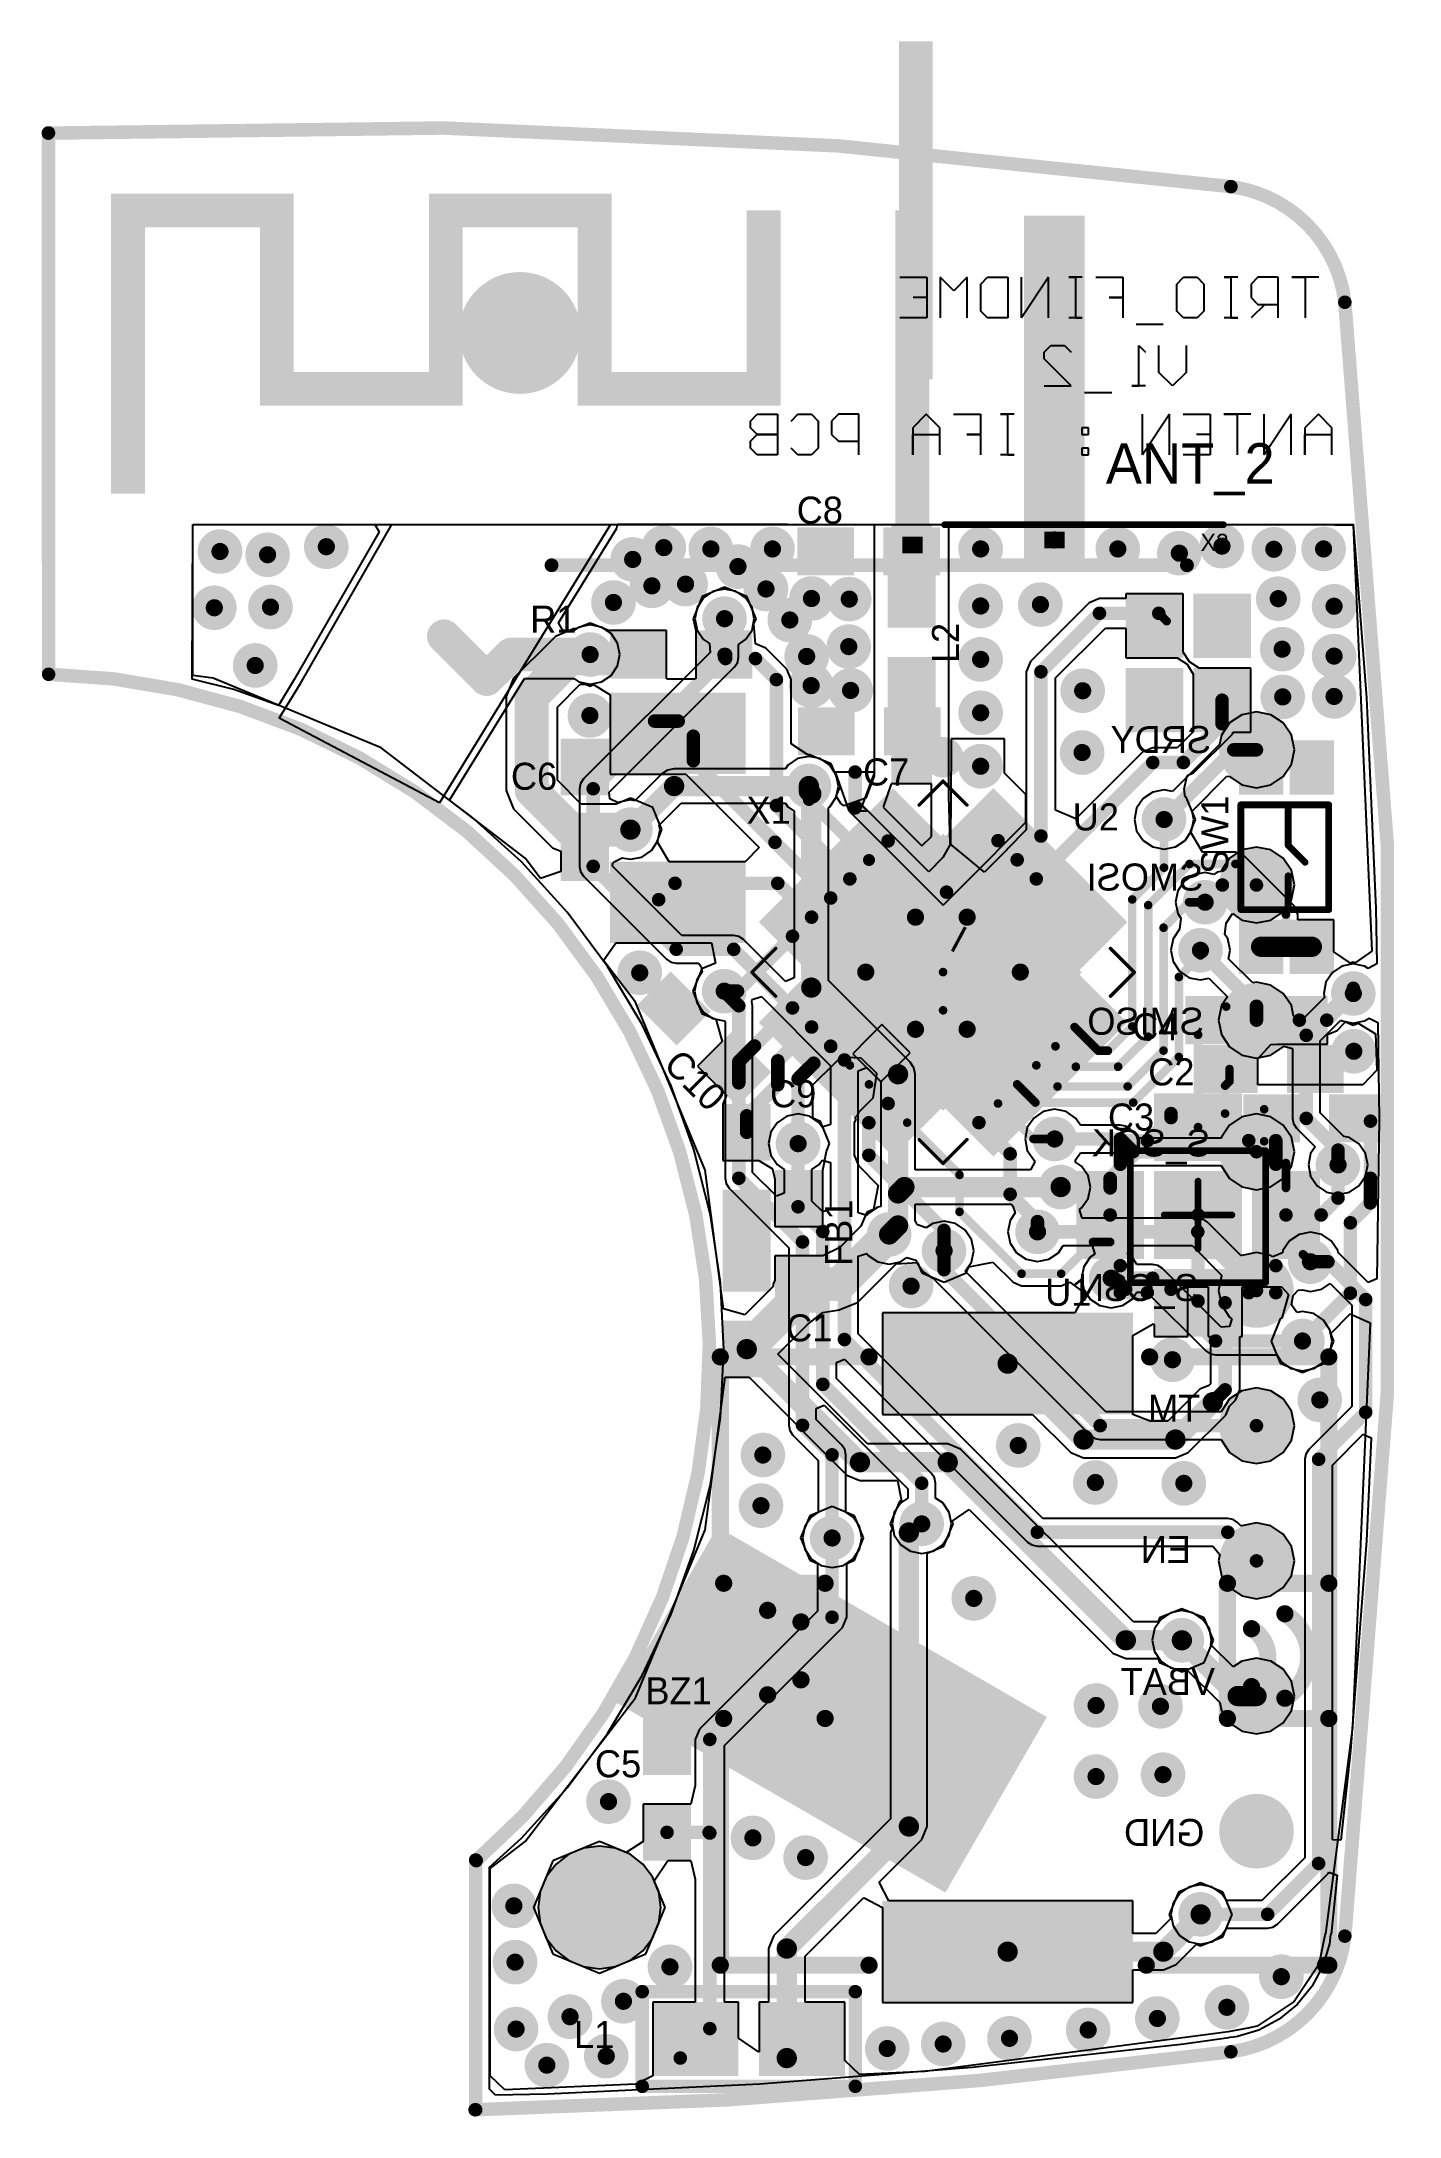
# Model space of a CAD drawing. Header units: millimetres. Extents: x 60.9 to 81, y 34.2 to 64.9.
import ezdxf

# ---------------------------------------------------------------- set-up
doc = ezdxf.new("R2010")
doc.units = ezdxf.units.MM
for name, color, linetype in [('BottomLayer', 5, 'Continuous'), ('BottomOverlay', 54, 'Continuous'), ('BottomPaste', 16, 'Continuous'), ('BottomSolder', 6, 'Continuous'), ('KeepOutLayer', 6, 'Continuous'), ('Mechanical13', 56, 'Continuous'), ('Mechanical15', 56, 'Continuous'), ('Mechanical16', 56, 'Continuous'), ('MultiLayer', 9, 'Continuous'), ('PadHoleLayer', 156, 'Continuous'), ('TopLayer', 1, 'Continuous'), ('TopOverlay', 2, 'Continuous'), ('TopPaste', 8, 'Continuous'), ('TopSolder', 216, 'Continuous'), ('ViaHoleLayer', 16, 'Continuous')]:
    doc.layers.add(name, color=color, linetype=linetype)

msp = doc.modelspace()

# ---------------------------------------------------------------- texts
at = {"layer": 'BottomOverlay', "text_generation_flag": 2}
for s, p in [('SRDY', (78.18, 54.355)), ('SMOSI', (78.064, 52.321)), ('SMISO', (78.074, 50.187)), ('S_SCK', (78.171, 48.386)), ('S_CSN', (77.996, 46.247)), ('TM', (78.021, 44.464)), ('EN', (77.884, 42.371)), ('VBAT', (78.24, 40.418)), ('GND', (78.082, 38.185))]:
    msp.add_text(s, height=0.4, dxfattribs=at).set_placement(p)
at = {"layer": 'Mechanical16'}
msp.add_text('X2', height=0.254, dxfattribs=at).set_placement((78.025, 57.345))
at = {"layer": 'TopOverlay'}
for s, height, p in [('ANT_2', 0.6, (76.624, 58.34)), ('C8', 0.4, (72.052, 57.749)), ('R1', 0.4, (68.11, 56.135)), ('C6', 0.4, (67.825, 53.812)), ('C7', 0.4, (73.033, 53.875)), ('X1', 0.4, (71.31, 53.308)), ('U2', 0.4, (76.134, 53.21)), ('C4', 0.4, (77.014, 50.105)), ('C2', 0.4, (77.251, 49.438)), ('C9', 0.4, (71.658, 49.113)), ('C3', 0.4, (76.655, 48.77)), ('U1', 0.4, (75.727, 46.177)), ('C1', 0.4, (71.895, 45.65)), ('BZ1', 0.4, (69.814, 40.281)), ('C5', 0.4, (69.068, 39.201)), ('L1', 0.4, (68.76, 35.194))]:
    msp.add_text(s, height=height, dxfattribs=at).set_placement(p)
for s, rotation, p in [('L2', 90, (74.452, 55.686)), ('SW1', 90, (78.435, 52.567)), ('C10', 315, (70.062, 49.722)), ('FB1', 90, (72.873, 46.768))]:
    msp.add_text(s, height=0.4, rotation=rotation, dxfattribs=at).set_placement(p)

# ---------------------------------------------------------------- blocks, each defined once
blk = doc.blocks.new('ANTEN_2_4_1_1')
at = {"layer": 'TopLayer'}
for points in [[(-1.85, 2.65), (-1.35, 2.65), (-1.85, 7.65), (-1.35, 7.65)], [(-13.5, 4.9), (-10.8, 4.9), (-13.5, 5.4), (-10.8, 5.4)], [(-8.8, 4.9), (-6.1, 4.9), (-8.8, 5.4), (-6.1, 5.4)], [(-13.5, 0.96), (-13, 0.96), (-13.5, 4.975), (-13, 4.975)], [(-11.3, 2.26), (-10.8, 2.26), (-11.3, 4.975), (-10.8, 4.975)], [(-8.8, 2.26), (-8.3, 2.26), (-8.8, 5.025), (-8.3, 5.025)], [(-6.6, 2.26), (-6.1, 2.26), (-6.6, 5.075), (-6.1, 5.075)], [(-4.1, 2.26), (-3.6, 2.26), (-4.1, 5.15), (-3.6, 5.15)], [(-1.9, 0), (-1.4, 0), (-1.9, 5.15), (-1.4, 5.15)], [(0, 0), (0.9, 0), (0, 5.075), (0.9, 5.075)], [(-10.875, 2.26), (-8.675, 2.26), (-10.875, 2.76), (-8.675, 2.76)], [(-6.25, 2.26), (-3.95, 2.26), (-6.25, 2.76), (-3.95, 2.76)], [(-1.5, 0.075), (-1.5, 0.325), (-1.8, 0.075), (-1.8, 0.325)], [(0.6, 0.15), (0.6, 0.4), (0.3, 0.15), (0.3, 0.4)]]:
    blk.add_solid(points, dxfattribs=at)
at = {"layer": 'TopOverlay', "const_width": 0.1}
blk.add_lwpolyline([(-1.173, 0.5), (2.95, 0.5)], dxfattribs=at)
at = {"layer": 'TopOverlay', "const_width": 0.05}
for points in [[(-1.198, 0.5, 1), (-1.148, 0.5, 1)], [(2.925, 0.5, 1), (2.975, 0.5, 1)]]:
    blk.add_lwpolyline(points, format="xyb", close=True, dxfattribs=at)
at = {"layer": 'TopPaste'}
for points in [[(-1.5, 0.075), (-1.5, 0.325), (-1.8, 0.075), (-1.8, 0.325)], [(0.6, 0.15), (0.6, 0.4), (0.3, 0.15), (0.3, 0.4)]]:
    blk.add_solid(points, dxfattribs=at)
at = {"layer": 'TopSolder'}
for points in [[(-1.398, -0.027), (-1.398, 0.427), (-1.902, -0.027), (-1.902, 0.427)], [(0.702, 0.048), (0.702, 0.502), (0.198, 0.048), (0.198, 0.502)]]:
    blk.add_solid(points, dxfattribs=at)
blk = doc.blocks.new('MAS_2')
at = {"layer": 'Mechanical13', "const_width": 0.1}
for points in [[(0.3, 0.55), (2.3, 0.55)], [(0.3, -1.4), (0.3, 0.55)], [(2.3, -1.4), (2.3, 0.55)], [(0.3, -1.4), (2.3, -1.4)]]:
    blk.add_lwpolyline(points, dxfattribs=at)
at = {"layer": 'Mechanical13', "const_width": 0.05}
for points in [[(0.275, 0.55, 1), (0.325, 0.55, 1)], [(0.275, 0.55, 1), (0.325, 0.55, 1)], [(2.275, 0.55, 1), (2.325, 0.55, 1)], [(2.275, 0.55, 1), (2.325, 0.55, 1)], [(0.275, -1.4, 1), (0.325, -1.4, 1)], [(0.275, -1.4, 1), (0.325, -1.4, 1)], [(2.275, -1.4, 1), (2.325, -1.4, 1)], [(2.275, -1.4, 1), (2.325, -1.4, 1)]]:
    blk.add_lwpolyline(points, format="xyb", close=True, dxfattribs=at)
at = {"layer": 'Mechanical15', "const_width": 0.1}
for points in [[(1.3, -0.9), (1.3, 0.1)], [(0.8, -0.4), (1.8, -0.4)]]:
    blk.add_lwpolyline(points, dxfattribs=at)
at = {"layer": 'Mechanical15', "const_width": 0.05}
for points in [[(1.275, 0.1, 1), (1.325, 0.1, 1)], [(0.775, -0.4, 1), (0.825, -0.4, 1)], [(1.775, -0.4, 1), (1.825, -0.4, 1)], [(1.275, -0.9, 1), (1.325, -0.9, 1)]]:
    blk.add_lwpolyline(points, format="xyb", close=True, dxfattribs=at)
at = {"layer": 'PadHoleLayer'}
for points in [[(0.9, 0.9), (0.9, 0.9), (0.9, 0.9), (0.9, 0.9)], [(1.3, 0.9), (1.3, 0.9), (1.3, 0.9), (1.3, 0.9)], [(1.7, 0.9), (1.7, 0.9), (1.7, 0.9), (1.7, 0.9)], [(0, 0), (0, 0), (0, 0), (0, 0)], [(2.6, 0), (2.6, 0), (2.6, 0), (2.6, 0)], [(0, -0.4), (0, -0.4), (0, -0.4), (0, -0.4)], [(2.6, -0.4), (2.6, -0.4), (2.6, -0.4), (2.6, -0.4)], [(0, -0.8), (0, -0.8), (0, -0.8), (0, -0.8)], [(2.6, -0.8), (2.6, -0.8), (2.6, -0.8), (2.6, -0.8)], [(0.9, -1.7), (0.9, -1.7), (0.9, -1.7), (0.9, -1.7)], [(1.3, -1.7), (1.3, -1.7), (1.3, -1.7), (1.3, -1.7)], [(1.7, -1.7), (1.7, -1.7), (1.7, -1.7), (1.7, -1.7)]]:
    blk.add_lwpolyline(points, close=True, dxfattribs=at)
at = {"layer": 'TopLayer'}
for points in [[(0.75, 0.5), (1.05, 0.5), (0.75, 1.3), (1.05, 1.3)], [(1.15, 0.5), (1.45, 0.5), (1.15, 1.3), (1.45, 1.3)], [(1.55, 0.5), (1.85, 0.5), (1.55, 1.3), (1.85, 1.3)], [(0.4, -0.15), (0.4, 0.15), (-0.4, -0.15), (-0.4, 0.15)], [(0.75, -0.95), (1.85, -0.95), (0.75, 0.15), (1.85, 0.15)], [(3, -0.15), (3, 0.15), (2.2, -0.15), (2.2, 0.15)], [(0.4, -0.55), (0.4, -0.25), (-0.4, -0.55), (-0.4, -0.25)], [(3, -0.55), (3, -0.25), (2.2, -0.55), (2.2, -0.25)], [(0.4, -0.95), (0.4, -0.65), (-0.4, -0.95), (-0.4, -0.65)], [(3, -0.95), (3, -0.65), (2.2, -0.95), (2.2, -0.65)], [(0.75, -2.1), (1.05, -2.1), (0.75, -1.3), (1.05, -1.3)], [(1.15, -2.1), (1.45, -2.1), (1.15, -1.3), (1.45, -1.3)], [(1.55, -2.1), (1.85, -2.1), (1.55, -1.3), (1.85, -1.3)]]:
    blk.add_solid(points, dxfattribs=at)
at = {"layer": 'TopOverlay', "const_width": 0.2}
for points in [[(0.15, 0.7), (0.55, 0.7)], [(0.15, 0.35), (0.15, 0.7)], [(2.05, 0.7), (2.45, 0.7)], [(2.45, 0.35), (2.45, 0.7)], [(0.15, -1.55), (0.15, -1.15)], [(2.45, -1.55), (2.45, -1.15)], [(0.15, -1.55), (0.55, -1.55)], [(2.05, -1.55), (2.45, -1.55)]]:
    blk.add_lwpolyline(points, dxfattribs=at)
at = {"layer": 'TopOverlay', "const_width": 0.1}
for points in [[(0.1, 0.7, 1), (0.2, 0.7, 1)], [(0.1, 0.7, 1), (0.2, 0.7, 1)], [(0.5, 0.7, 1), (0.6, 0.7, 1)], [(2, 0.7, 1), (2.1, 0.7, 1)], [(2.4, 0.7, 1), (2.5, 0.7, 1)], [(2.4, 0.7, 1), (2.5, 0.7, 1)], [(0.1, 0.35, 1), (0.2, 0.35, 1)], [(2.4, 0.35, 1), (2.5, 0.35, 1)], [(0.1, -1.15, 1), (0.2, -1.15, 1)], [(2.4, -1.15, 1), (2.5, -1.15, 1)], [(0.1, -1.55, 1), (0.2, -1.55, 1)], [(0.1, -1.55, 1), (0.2, -1.55, 1)], [(0.5, -1.55, 1), (0.6, -1.55, 1)], [(2, -1.55, 1), (2.1, -1.55, 1)], [(2.4, -1.55, 1), (2.5, -1.55, 1)], [(2.4, -1.55, 1), (2.5, -1.55, 1)]]:
    blk.add_lwpolyline(points, format="xyb", close=True, dxfattribs=at)
at = {"layer": 'TopPaste'}
for points in [[(0.75, 0.5), (1.05, 0.5), (0.75, 1.3), (1.05, 1.3)], [(1.15, 0.5), (1.45, 0.5), (1.15, 1.3), (1.45, 1.3)], [(1.55, 0.5), (1.85, 0.5), (1.55, 1.3), (1.85, 1.3)], [(0.4, -0.15), (0.4, 0.15), (-0.4, -0.15), (-0.4, 0.15)], [(0.75, -0.95), (1.85, -0.95), (0.75, 0.15), (1.85, 0.15)], [(3, -0.15), (3, 0.15), (2.2, -0.15), (2.2, 0.15)], [(0.4, -0.55), (0.4, -0.25), (-0.4, -0.55), (-0.4, -0.25)], [(3, -0.55), (3, -0.25), (2.2, -0.55), (2.2, -0.25)], [(0.4, -0.95), (0.4, -0.65), (-0.4, -0.95), (-0.4, -0.65)], [(3, -0.95), (3, -0.65), (2.2, -0.95), (2.2, -0.65)], [(0.75, -2.1), (1.05, -2.1), (0.75, -1.3), (1.05, -1.3)], [(1.15, -2.1), (1.45, -2.1), (1.15, -1.3), (1.45, -1.3)], [(1.55, -2.1), (1.85, -2.1), (1.55, -1.3), (1.85, -1.3)]]:
    blk.add_solid(points, dxfattribs=at)
at = {"layer": 'TopSolder'}
for points in [[(0.648, 0.398), (1.152, 0.398), (0.648, 1.402), (1.152, 1.402)], [(1.048, 0.398), (1.552, 0.398), (1.048, 1.402), (1.552, 1.402)], [(1.448, 0.398), (1.952, 0.398), (1.448, 1.402), (1.952, 1.402)], [(0.502, -0.252), (0.502, 0.252), (-0.502, -0.252), (-0.502, 0.252)], [(0.648, -1.052), (1.952, -1.052), (0.648, 0.252), (1.952, 0.252)], [(3.102, -0.252), (3.102, 0.252), (2.098, -0.252), (2.098, 0.252)], [(0.502, -0.652), (0.502, -0.148), (-0.502, -0.652), (-0.502, -0.148)], [(3.102, -0.652), (3.102, -0.148), (2.098, -0.652), (2.098, -0.148)], [(0.502, -1.052), (0.502, -0.548), (-0.502, -1.052), (-0.502, -0.548)], [(3.102, -1.052), (3.102, -0.548), (2.098, -1.052), (2.098, -0.548)], [(0.648, -2.202), (1.152, -2.202), (0.648, -1.198), (1.152, -1.198)], [(1.048, -2.202), (1.552, -2.202), (1.048, -1.198), (1.552, -1.198)], [(1.448, -2.202), (1.952, -2.202), (1.448, -1.198), (1.952, -1.198)]]:
    blk.add_solid(points, dxfattribs=at)
blk = doc.blocks.new('0402_3')
at = {"layer": 'TopLayer'}
for points in [[(-0.9525, -0.254), (-0.3175, -0.254), (-0.9525, 0.254), (-0.3175, 0.254)], [(0.3175, -0.254), (0.9525, -0.254), (0.3175, 0.254), (0.9525, 0.254)]]:
    blk.add_solid(points, dxfattribs=at)
at = {"layer": 'TopPaste'}
for points in [[(-0.9525, -0.254), (-0.3175, -0.254), (-0.9525, 0.254), (-0.3175, 0.254)], [(0.3175, -0.254), (0.9525, -0.254), (0.3175, 0.254), (0.9525, 0.254)]]:
    blk.add_solid(points, dxfattribs=at)
at = {"layer": 'TopSolder'}
for points in [[(-1.0541, -0.3556), (-0.2159, -0.3556), (-1.0541, 0.3556), (-0.2159, 0.3556)], [(0.2159, -0.3556), (1.0541, -0.3556), (0.2159, 0.3556), (1.0541, 0.3556)]]:
    blk.add_solid(points, dxfattribs=at)
blk = doc.blocks.new('0603_4')
at = {"layer": 'TopLayer'}
for points in [[(-1.321, -0.445), (-0.254, -0.445), (-1.321, 0.445), (-0.254, 0.445)], [(0.254, -0.445), (1.321, -0.445), (0.254, 0.445), (1.321, 0.445)]]:
    blk.add_solid(points, dxfattribs=at)
at = {"layer": 'TopOverlay', "const_width": 0.2}
for points in [[(-1.576, -0.7), (-1.576, 0.7)], [(-1.576, 0.7), (1.576, 0.7)], [(1.576, -0.7), (1.576, 0.7)], [(-1.576, -0.7), (1.576, -0.7)]]:
    blk.add_lwpolyline(points, dxfattribs=at)
at = {"layer": 'TopOverlay', "const_width": 0.1}
for points in [[(-1.626, 0.7, 1), (-1.526, 0.7, 1)], [(-1.626, 0.7, 1), (-1.526, 0.7, 1)], [(1.526, 0.7, 1), (1.626, 0.7, 1)], [(1.526, 0.7, 1), (1.626, 0.7, 1)], [(-1.626, -0.7, 1), (-1.526, -0.7, 1)], [(-1.626, -0.7, 1), (-1.526, -0.7, 1)], [(1.526, -0.7, 1), (1.626, -0.7, 1)], [(1.526, -0.7, 1), (1.626, -0.7, 1)]]:
    blk.add_lwpolyline(points, format="xyb", close=True, dxfattribs=at)
at = {"layer": 'TopPaste'}
for points in [[(-1.321, -0.445), (-0.254, -0.445), (-1.321, 0.445), (-0.254, 0.445)], [(0.254, -0.445), (1.321, -0.445), (0.254, 0.445), (1.321, 0.445)]]:
    blk.add_solid(points, dxfattribs=at)
at = {"layer": 'TopSolder'}
for points in [[(-1.422, -0.546), (-0.152, -0.546), (-1.422, 0.546), (-0.152, 0.546)], [(0.152, -0.546), (1.422, -0.546), (0.152, 0.546), (1.422, 0.546)]]:
    blk.add_solid(points, dxfattribs=at)
blk = doc.blocks.new('0402_5')
at = {"layer": 'TopLayer'}
for points in [[(-0.9525, -0.254), (-0.3175, -0.254), (-0.9525, 0.254), (-0.3175, 0.254)], [(0.3175, -0.254), (0.9525, -0.254), (0.3175, 0.254), (0.9525, 0.254)]]:
    blk.add_solid(points, dxfattribs=at)
at = {"layer": 'TopPaste'}
for points in [[(-0.9525, -0.254), (-0.3175, -0.254), (-0.9525, 0.254), (-0.3175, 0.254)], [(0.3175, -0.254), (0.9525, -0.254), (0.3175, 0.254), (0.9525, 0.254)]]:
    blk.add_solid(points, dxfattribs=at)
at = {"layer": 'TopSolder'}
for points in [[(-1.0541, -0.3556), (-0.2159, -0.3556), (-1.0541, 0.3556), (-0.2159, 0.3556)], [(0.2159, -0.3556), (1.0541, -0.3556), (0.2159, 0.3556), (1.0541, 0.3556)]]:
    blk.add_solid(points, dxfattribs=at)
blk = doc.blocks.new('C_______CM7V_T1A_6')
at = {"layer": 'TopLayer'}
for points in [[(-1.75, -0.9), (-0.75, -0.9), (-1.75, 0.9), (-0.75, 0.9)], [(0.75, -0.9), (1.75, -0.9), (0.75, 0.9), (1.75, 0.9)]]:
    blk.add_solid(points, dxfattribs=at)
at = {"layer": 'TopPaste'}
for points in [[(-1.75, -0.9), (-0.75, -0.9), (-1.75, 0.9), (-0.75, 0.9)], [(0.75, -0.9), (1.75, -0.9), (0.75, 0.9), (1.75, 0.9)]]:
    blk.add_solid(points, dxfattribs=at)
at = {"layer": 'TopSolder'}
for points in [[(-1.852, -1.002), (-0.648, -1.002), (-1.852, 1.001), (-0.648, 1.001)], [(0.648, -1.002), (1.852, -1.002), (0.648, 1.001), (1.852, 1.001)]]:
    blk.add_solid(points, dxfattribs=at)
blk = doc.blocks.new('0402_7')
at = {"layer": 'TopLayer'}
for points in [[(-0.9525, -0.254), (-0.3175, -0.254), (-0.9525, 0.254), (-0.3175, 0.254)], [(0.3175, -0.254), (0.9525, -0.254), (0.3175, 0.254), (0.9525, 0.254)]]:
    blk.add_solid(points, dxfattribs=at)
at = {"layer": 'TopPaste'}
for points in [[(-0.9525, -0.254), (-0.3175, -0.254), (-0.9525, 0.254), (-0.3175, 0.254)], [(0.3175, -0.254), (0.9525, -0.254), (0.3175, 0.254), (0.9525, 0.254)]]:
    blk.add_solid(points, dxfattribs=at)
at = {"layer": 'TopSolder'}
for points in [[(-1.0541, -0.3556), (-0.2159, -0.3556), (-1.0541, 0.3556), (-0.2159, 0.3556)], [(0.2159, -0.3556), (1.0541, -0.3556), (0.2159, 0.3556), (1.0541, 0.3556)]]:
    blk.add_solid(points, dxfattribs=at)
blk = doc.blocks.new('0402_8')
at = {"layer": 'TopLayer'}
for points in [[(-0.9525, -0.254), (-0.3175, -0.254), (-0.9525, 0.254), (-0.3175, 0.254)], [(0.3175, -0.254), (0.9525, -0.254), (0.3175, 0.254), (0.9525, 0.254)]]:
    blk.add_solid(points, dxfattribs=at)
at = {"layer": 'TopPaste'}
for points in [[(-0.9525, -0.254), (-0.3175, -0.254), (-0.9525, 0.254), (-0.3175, 0.254)], [(0.3175, -0.254), (0.9525, -0.254), (0.3175, 0.254), (0.9525, 0.254)]]:
    blk.add_solid(points, dxfattribs=at)
at = {"layer": 'TopSolder'}
for points in [[(-1.0541, -0.3556), (-0.2159, -0.3556), (-1.0541, 0.3556), (-0.2159, 0.3556)], [(0.2159, -0.3556), (1.0541, -0.3556), (0.2159, 0.3556), (1.0541, 0.3556)]]:
    blk.add_solid(points, dxfattribs=at)
blk = doc.blocks.new('0402_9')
at = {"layer": 'TopLayer'}
for points in [[(-0.9525, -0.254), (-0.3175, -0.254), (-0.9525, 0.254), (-0.3175, 0.254)], [(0.3175, -0.254), (0.9525, -0.254), (0.3175, 0.254), (0.9525, 0.254)]]:
    blk.add_solid(points, dxfattribs=at)
at = {"layer": 'TopPaste'}
for points in [[(-0.9525, -0.254), (-0.3175, -0.254), (-0.9525, 0.254), (-0.3175, 0.254)], [(0.3175, -0.254), (0.9525, -0.254), (0.3175, 0.254), (0.9525, 0.254)]]:
    blk.add_solid(points, dxfattribs=at)
at = {"layer": 'TopSolder'}
for points in [[(-1.0541, -0.3556), (-0.2159, -0.3556), (-1.0541, 0.3556), (-0.2159, 0.3556)], [(0.2159, -0.3556), (1.0541, -0.3556), (0.2159, 0.3556), (1.0541, 0.3556)]]:
    blk.add_solid(points, dxfattribs=at)
blk = doc.blocks.new('0402_10')
at = {"layer": 'TopLayer'}
for points in [[(-0.9525, -0.254), (-0.3175, -0.254), (-0.9525, 0.254), (-0.3175, 0.254)], [(0.3175, -0.254), (0.9525, -0.254), (0.3175, 0.254), (0.9525, 0.254)]]:
    blk.add_solid(points, dxfattribs=at)
at = {"layer": 'TopPaste'}
for points in [[(-0.9525, -0.254), (-0.3175, -0.254), (-0.9525, 0.254), (-0.3175, 0.254)], [(0.3175, -0.254), (0.9525, -0.254), (0.3175, 0.254), (0.9525, 0.254)]]:
    blk.add_solid(points, dxfattribs=at)
at = {"layer": 'TopSolder'}
for points in [[(-1.0541, -0.3556), (-0.2159, -0.3556), (-1.0541, 0.3556), (-0.2159, 0.3556)], [(0.2159, -0.3556), (1.0541, -0.3556), (0.2159, 0.3556), (1.0541, 0.3556)]]:
    blk.add_solid(points, dxfattribs=at)
blk = doc.blocks.new('0402_11')
at = {"layer": 'TopLayer'}
for points in [[(-0.9525, -0.254), (-0.3175, -0.254), (-0.9525, 0.254), (-0.3175, 0.254)], [(0.3175, -0.254), (0.9525, -0.254), (0.3175, 0.254), (0.9525, 0.254)]]:
    blk.add_solid(points, dxfattribs=at)
at = {"layer": 'TopPaste'}
for points in [[(-0.9525, -0.254), (-0.3175, -0.254), (-0.9525, 0.254), (-0.3175, 0.254)], [(0.3175, -0.254), (0.9525, -0.254), (0.3175, 0.254), (0.9525, 0.254)]]:
    blk.add_solid(points, dxfattribs=at)
at = {"layer": 'TopSolder'}
for points in [[(-1.0541, -0.3556), (-0.2159, -0.3556), (-1.0541, 0.3556), (-0.2159, 0.3556)], [(0.2159, -0.3556), (1.0541, -0.3556), (0.2159, 0.3556), (1.0541, 0.3556)]]:
    blk.add_solid(points, dxfattribs=at)
blk = doc.blocks.new('0402_12')
at = {"layer": 'TopLayer'}
for points in [[(-0.9525, -0.254), (-0.3175, -0.254), (-0.9525, 0.254), (-0.3175, 0.254)], [(0.3175, -0.254), (0.9525, -0.254), (0.3175, 0.254), (0.9525, 0.254)]]:
    blk.add_solid(points, dxfattribs=at)
at = {"layer": 'TopPaste'}
for points in [[(-0.9525, -0.254), (-0.3175, -0.254), (-0.9525, 0.254), (-0.3175, 0.254)], [(0.3175, -0.254), (0.9525, -0.254), (0.3175, 0.254), (0.9525, 0.254)]]:
    blk.add_solid(points, dxfattribs=at)
at = {"layer": 'TopSolder'}
for points in [[(-1.0541, -0.3556), (-0.2159, -0.3556), (-1.0541, 0.3556), (-0.2159, 0.3556)], [(0.2159, -0.3556), (1.0541, -0.3556), (0.2159, 0.3556), (1.0541, 0.3556)]]:
    blk.add_solid(points, dxfattribs=at)
blk = doc.blocks.new('0402_13')
at = {"layer": 'TopLayer'}
for points in [[(-0.9525, -0.254), (-0.3175, -0.254), (-0.9525, 0.254), (-0.3175, 0.254)], [(0.3175, -0.254), (0.9525, -0.254), (0.3175, 0.254), (0.9525, 0.254)]]:
    blk.add_solid(points, dxfattribs=at)
at = {"layer": 'TopPaste'}
for points in [[(-0.9525, -0.254), (-0.3175, -0.254), (-0.9525, 0.254), (-0.3175, 0.254)], [(0.3175, -0.254), (0.9525, -0.254), (0.3175, 0.254), (0.9525, 0.254)]]:
    blk.add_solid(points, dxfattribs=at)
at = {"layer": 'TopSolder'}
for points in [[(-1.0541, -0.3556), (-0.2159, -0.3556), (-1.0541, 0.3556), (-0.2159, 0.3556)], [(0.2159, -0.3556), (1.0541, -0.3556), (0.2159, 0.3556), (1.0541, 0.3556)]]:
    blk.add_solid(points, dxfattribs=at)
blk = doc.blocks.new('0402_14')
at = {"layer": 'TopLayer'}
for points in [[(-0.9525, -0.254), (-0.3175, -0.254), (-0.9525, 0.254), (-0.3175, 0.254)], [(0.3175, -0.254), (0.9525, -0.254), (0.3175, 0.254), (0.9525, 0.254)]]:
    blk.add_solid(points, dxfattribs=at)
at = {"layer": 'TopPaste'}
for points in [[(-0.9525, -0.254), (-0.3175, -0.254), (-0.9525, 0.254), (-0.3175, 0.254)], [(0.3175, -0.254), (0.9525, -0.254), (0.3175, 0.254), (0.9525, 0.254)]]:
    blk.add_solid(points, dxfattribs=at)
at = {"layer": 'TopSolder'}
for points in [[(-1.0541, -0.3556), (-0.2159, -0.3556), (-1.0541, 0.3556), (-0.2159, 0.3556)], [(0.2159, -0.3556), (1.0541, -0.3556), (0.2159, 0.3556), (1.0541, 0.3556)]]:
    blk.add_solid(points, dxfattribs=at)
blk = doc.blocks.new('0402_15')
at = {"layer": 'TopLayer'}
for points in [[(-0.9525, -0.254), (-0.3175, -0.254), (-0.9525, 0.254), (-0.3175, 0.254)], [(0.3175, -0.254), (0.9525, -0.254), (0.3175, 0.254), (0.9525, 0.254)]]:
    blk.add_solid(points, dxfattribs=at)
at = {"layer": 'TopPaste'}
for points in [[(-0.9525, -0.254), (-0.3175, -0.254), (-0.9525, 0.254), (-0.3175, 0.254)], [(0.3175, -0.254), (0.9525, -0.254), (0.3175, 0.254), (0.9525, 0.254)]]:
    blk.add_solid(points, dxfattribs=at)
at = {"layer": 'TopSolder'}
for points in [[(-1.0541, -0.3556), (-0.2159, -0.3556), (-1.0541, 0.3556), (-0.2159, 0.3556)], [(0.2159, -0.3556), (1.0541, -0.3556), (0.2159, 0.3556), (1.0541, 0.3556)]]:
    blk.add_solid(points, dxfattribs=at)
blk = doc.blocks.new('TP_16')
at = {"layer": 'BottomLayer', "const_width": 0.45}
blk.add_lwpolyline([(-0.225, 0, 1), (0.225, 0, 1)], format="xyb", close=True, dxfattribs=at)
at = {"layer": 'BottomPaste', "const_width": 0.45}
blk.add_lwpolyline([(-0.225, 0, 1), (0.225, 0, 1)], format="xyb", close=True, dxfattribs=at)
at = {"layer": 'BottomSolder', "const_width": 0.552}
blk.add_lwpolyline([(-0.276, 0, 1), (0.276, 0, 1)], format="xyb", close=True, dxfattribs=at)
blk = doc.blocks.new('EM9304V01_QFN28_4X4_17')
at = {"layer": 'TopLayer'}
for points in [[(-1.3, 1.55), (-1.1, 1.55), (-1.3, 2.35), (-1.1, 2.35)], [(-0.9, 1.55), (-0.7, 1.55), (-0.9, 2.35), (-0.7, 2.35)], [(-0.515, 1.55), (-0.285, 1.55), (-0.515, 2.35), (-0.285, 2.35)], [(-0.1, 1.55), (0.1, 1.55), (-0.1, 2.35), (0.1, 2.35)], [(0.3, 1.55), (0.5, 1.55), (0.3, 2.35), (0.5, 2.35)], [(0.7, 1.55), (0.9, 1.55), (0.7, 2.35), (0.9, 2.35)], [(1.1, 1.55), (1.3, 1.55), (1.1, 2.35), (1.3, 2.35)], [(-1.55, 1.1), (-1.55, 1.3), (-2.35, 1.1), (-2.35, 1.3)], [(2.35, 1.1), (2.35, 1.3), (1.55, 1.1), (1.55, 1.3)], [(-1.2, -1.2), (1.2, -1.2), (-1.2, 1.2), (1.2, 1.2)], [(-1.55, 0.7), (-1.55, 0.9), (-2.35, 0.7), (-2.35, 0.9)], [(2.35, 0.7), (2.35, 0.9), (1.55, 0.7), (1.55, 0.9)], [(-1.55, 0.3), (-1.55, 0.5), (-2.35, 0.3), (-2.35, 0.5)], [(2.35, 0.3), (2.35, 0.5), (1.55, 0.3), (1.55, 0.5)], [(-1.55, -0.1), (-1.55, 0.1), (-2.35, -0.1), (-2.35, 0.1)], [(2.35, -0.1), (2.35, 0.1), (1.55, -0.1), (1.55, 0.1)], [(-1.55, -0.5), (-1.55, -0.3), (-2.35, -0.5), (-2.35, -0.3)], [(2.35, -0.515), (2.35, -0.285), (1.55, -0.515), (1.55, -0.285)], [(-1.55, -0.9), (-1.55, -0.7), (-2.35, -0.9), (-2.35, -0.7)], [(2.35, -0.9), (2.35, -0.7), (1.55, -0.9), (1.55, -0.7)], [(-1.55, -1.3), (-1.55, -1.1), (-2.35, -1.3), (-2.35, -1.1)], [(2.35, -1.3), (2.35, -1.1), (1.55, -1.3), (1.55, -1.1)], [(-1.3, -2.35), (-1.1, -2.35), (-1.3, -1.55), (-1.1, -1.55)], [(-0.9, -2.35), (-0.7, -2.35), (-0.9, -1.55), (-0.7, -1.55)], [(-0.5, -2.35), (-0.3, -2.35), (-0.5, -1.55), (-0.3, -1.55)], [(-0.1, -2.35), (0.1, -2.35), (-0.1, -1.55), (0.1, -1.55)], [(0.3, -2.35), (0.5, -2.35), (0.3, -1.55), (0.5, -1.55)], [(0.7, -2.35), (0.9, -2.35), (0.7, -1.55), (0.9, -1.55)], [(1.1, -2.35), (1.3, -2.35), (1.1, -1.55), (1.3, -1.55)]]:
    blk.add_solid(points, dxfattribs=at)
at = {"layer": 'TopOverlay'}
for points, const_width in [([(-2.2, 2.25, 1), (-2.3, 2.25, 1)], 0.5), ([(-2.425, 2.25, 1), (-2.175, 2.25, 1)], 0.25), ([(-2.325, 2.25, 1), (-2.075, 2.25, 1)], 0.25), ([(-2.013, 2, 1), (-1.988, 2, 1)], 0.025), ([(-2.013, 2, 1), (-1.988, 2, 1)], 0.025), ([(-1.513, 2, 1), (-1.488, 2, 1)], 0.025), ([(1.488, 2, 1), (1.513, 2, 1)], 0.025), ([(1.988, 2, 1), (2.013, 2, 1)], 0.025), ([(1.988, 2, 1), (2.013, 2, 1)], 0.025), ([(-2.013, 1.5, 1), (-1.988, 1.5, 1)], 0.025), ([(1.988, 1.5, 1), (2.013, 1.5, 1)], 0.025), ([(-2.012, -1.5, 1), (-1.987, -1.5, 1)], 0.025), ([(1.988, -1.5, 1), (2.013, -1.5, 1)], 0.025), ([(-2.012, -2, 1), (-1.987, -2, 1)], 0.025), ([(-2.012, -2, 1), (-1.987, -2, 1)], 0.025), ([(-1.513, -2, 1), (-1.488, -2, 1)], 0.025), ([(1.488, -2, 1), (1.513, -2, 1)], 0.025), ([(1.988, -2, 1), (2.013, -2, 1)], 0.025), ([(1.988, -2, 1), (2.013, -2, 1)], 0.025)]:
    blk.add_lwpolyline(points, format="xyb", close=True, dxfattribs=dict(at, const_width=const_width))
at = {"layer": 'TopOverlay', "const_width": 0.05}
for points in [[(-2, 1.5), (-2, 2)], [(-2, 2), (-1.5, 2)], [(1.5, 2), (2, 2)], [(2, 1.5), (2, 2)], [(-2, -2), (-2, -1.5)], [(2, -2), (2, -1.5)], [(-2, -2), (-1.5, -2)], [(1.5, -2), (2, -2)]]:
    blk.add_lwpolyline(points, dxfattribs=at)
at = {"layer": 'TopPaste'}
for points in [[(-1.3, 1.55), (-1.1, 1.55), (-1.3, 2.35), (-1.1, 2.35)], [(-0.9, 1.55), (-0.7, 1.55), (-0.9, 2.35), (-0.7, 2.35)], [(-0.515, 1.55), (-0.285, 1.55), (-0.515, 2.35), (-0.285, 2.35)], [(-0.1, 1.55), (0.1, 1.55), (-0.1, 2.35), (0.1, 2.35)], [(0.3, 1.55), (0.5, 1.55), (0.3, 2.35), (0.5, 2.35)], [(0.7, 1.55), (0.9, 1.55), (0.7, 2.35), (0.9, 2.35)], [(1.1, 1.55), (1.3, 1.55), (1.1, 2.35), (1.3, 2.35)], [(-1.55, 1.1), (-1.55, 1.3), (-2.35, 1.1), (-2.35, 1.3)], [(2.35, 1.1), (2.35, 1.3), (1.55, 1.1), (1.55, 1.3)], [(-1.2, -1.2), (1.2, -1.2), (-1.2, 1.2), (1.2, 1.2)], [(-1.55, 0.7), (-1.55, 0.9), (-2.35, 0.7), (-2.35, 0.9)], [(2.35, 0.7), (2.35, 0.9), (1.55, 0.7), (1.55, 0.9)], [(-1.55, 0.3), (-1.55, 0.5), (-2.35, 0.3), (-2.35, 0.5)], [(2.35, 0.3), (2.35, 0.5), (1.55, 0.3), (1.55, 0.5)], [(-1.55, -0.1), (-1.55, 0.1), (-2.35, -0.1), (-2.35, 0.1)], [(2.35, -0.1), (2.35, 0.1), (1.55, -0.1), (1.55, 0.1)], [(-1.55, -0.5), (-1.55, -0.3), (-2.35, -0.5), (-2.35, -0.3)], [(2.35, -0.515), (2.35, -0.285), (1.55, -0.515), (1.55, -0.285)], [(-1.55, -0.9), (-1.55, -0.7), (-2.35, -0.9), (-2.35, -0.7)], [(2.35, -0.9), (2.35, -0.7), (1.55, -0.9), (1.55, -0.7)], [(-1.55, -1.3), (-1.55, -1.1), (-2.35, -1.3), (-2.35, -1.1)], [(2.35, -1.3), (2.35, -1.1), (1.55, -1.3), (1.55, -1.1)], [(-1.3, -2.35), (-1.1, -2.35), (-1.3, -1.55), (-1.1, -1.55)], [(-0.9, -2.35), (-0.7, -2.35), (-0.9, -1.55), (-0.7, -1.55)], [(-0.5, -2.35), (-0.3, -2.35), (-0.5, -1.55), (-0.3, -1.55)], [(-0.1, -2.35), (0.1, -2.35), (-0.1, -1.55), (0.1, -1.55)], [(0.3, -2.35), (0.5, -2.35), (0.3, -1.55), (0.5, -1.55)], [(0.7, -2.35), (0.9, -2.35), (0.7, -1.55), (0.9, -1.55)], [(1.1, -2.35), (1.3, -2.35), (1.1, -1.55), (1.3, -1.55)]]:
    blk.add_solid(points, dxfattribs=at)
at = {"layer": 'TopSolder'}
for points in [[(-1.402, 1.448), (-0.998, 1.448), (-1.402, 2.452), (-0.998, 2.452)], [(-1.002, 1.448), (-0.598, 1.448), (-1.002, 2.452), (-0.598, 2.452)], [(-0.617, 1.448), (-0.183, 1.448), (-0.617, 2.452), (-0.183, 2.452)], [(-0.202, 1.448), (0.202, 1.448), (-0.202, 2.452), (0.202, 2.452)], [(0.198, 1.448), (0.602, 1.448), (0.198, 2.452), (0.602, 2.452)], [(0.598, 1.448), (1.002, 1.448), (0.598, 2.452), (1.002, 2.452)], [(0.998, 1.448), (1.402, 1.448), (0.998, 2.452), (1.402, 2.452)], [(-1.448, 0.998), (-1.448, 1.402), (-2.452, 0.998), (-2.452, 1.402)], [(-1.45, -1.45), (1.45, -1.45), (-1.45, 1.45), (1.45, 1.45)], [(-1.302, -1.302), (1.302, -1.302), (-1.302, 1.302), (1.302, 1.302)], [(2.452, 0.998), (2.452, 1.402), (1.448, 0.998), (1.448, 1.402)], [(-1.448, 0.598), (-1.448, 1.002), (-2.452, 0.598), (-2.452, 1.002)], [(2.452, 0.598), (2.452, 1.002), (1.448, 0.598), (1.448, 1.002)], [(-1.448, 0.198), (-1.448, 0.602), (-2.452, 0.198), (-2.452, 0.602)], [(2.452, 0.198), (2.452, 0.602), (1.448, 0.198), (1.448, 0.602)], [(-1.448, -0.202), (-1.448, 0.202), (-2.452, -0.202), (-2.452, 0.202)], [(2.452, -0.202), (2.452, 0.202), (1.448, -0.202), (1.448, 0.202)], [(-1.448, -0.602), (-1.448, -0.198), (-2.452, -0.602), (-2.452, -0.198)], [(2.452, -0.617), (2.452, -0.183), (1.448, -0.617), (1.448, -0.183)], [(-1.448, -1.002), (-1.448, -0.598), (-2.452, -1.002), (-2.452, -0.598)], [(2.452, -1.002), (2.452, -0.598), (1.448, -1.002), (1.448, -0.598)], [(-1.448, -1.402), (-1.448, -0.998), (-2.452, -1.402), (-2.452, -0.998)], [(2.452, -1.402), (2.452, -0.998), (1.448, -1.402), (1.448, -0.998)], [(-1.402, -2.452), (-0.998, -2.452), (-1.402, -1.448), (-0.998, -1.448)], [(-1.002, -2.452), (-0.598, -2.452), (-1.002, -1.448), (-0.598, -1.448)], [(-0.602, -2.452), (-0.198, -2.452), (-0.602, -1.448), (-0.198, -1.448)], [(-0.202, -2.452), (0.202, -2.452), (-0.202, -1.448), (0.202, -1.448)], [(0.198, -2.452), (0.602, -2.452), (0.198, -1.448), (0.602, -1.448)], [(0.598, -2.452), (1.002, -2.452), (0.598, -1.448), (1.002, -1.448)], [(0.998, -2.452), (1.402, -2.452), (0.998, -1.448), (1.402, -1.448)]]:
    blk.add_solid(points, dxfattribs=at)
blk = doc.blocks.new('TP_18')
at = {"layer": 'BottomLayer', "const_width": 0.45}
blk.add_lwpolyline([(-0.173, 0, 1), (0.277, 0, 1)], format="xyb", close=True, dxfattribs=at)
at = {"layer": 'BottomPaste', "const_width": 0.45}
blk.add_lwpolyline([(-0.173, 0, 1), (0.277, 0, 1)], format="xyb", close=True, dxfattribs=at)
at = {"layer": 'BottomSolder', "const_width": 0.552}
blk.add_lwpolyline([(-0.224, 0, 1), (0.328, 0, 1)], format="xyb", close=True, dxfattribs=at)
blk = doc.blocks.new('TP_19')
at = {"layer": 'BottomLayer', "const_width": 0.45}
blk.add_lwpolyline([(-0.225, 0, 1), (0.225, 0, 1)], format="xyb", close=True, dxfattribs=at)
at = {"layer": 'BottomPaste', "const_width": 0.45}
blk.add_lwpolyline([(-0.225, 0, 1), (0.225, 0, 1)], format="xyb", close=True, dxfattribs=at)
at = {"layer": 'BottomSolder', "const_width": 0.552}
blk.add_lwpolyline([(-0.276, 0, 1), (0.276, 0, 1)], format="xyb", close=True, dxfattribs=at)
blk = doc.blocks.new('TP_20')
at = {"layer": 'BottomLayer', "const_width": 0.45}
blk.add_lwpolyline([(-0.225, 0, 1), (0.225, 0, 1)], format="xyb", close=True, dxfattribs=at)
at = {"layer": 'BottomPaste', "const_width": 0.45}
blk.add_lwpolyline([(-0.225, 0, 1), (0.225, 0, 1)], format="xyb", close=True, dxfattribs=at)
at = {"layer": 'BottomSolder', "const_width": 0.552}
blk.add_lwpolyline([(-0.276, 0, 1), (0.276, 0, 1)], format="xyb", close=True, dxfattribs=at)
blk = doc.blocks.new('TP_21')
at = {"layer": 'BottomLayer', "const_width": 0.45}
blk.add_lwpolyline([(-0.225, 0, 1), (0.225, 0, 1)], format="xyb", close=True, dxfattribs=at)
at = {"layer": 'BottomPaste', "const_width": 0.45}
blk.add_lwpolyline([(-0.225, 0, 1), (0.225, 0, 1)], format="xyb", close=True, dxfattribs=at)
at = {"layer": 'BottomSolder', "const_width": 0.552}
blk.add_lwpolyline([(-0.276, 0, 1), (0.276, 0, 1)], format="xyb", close=True, dxfattribs=at)
blk = doc.blocks.new('0402_22')
at = {"layer": 'TopLayer'}
for points in [[(-0.9525, -0.254), (-0.3175, -0.254), (-0.9525, 0.254), (-0.3175, 0.254)], [(0.3175, -0.254), (0.9525, -0.254), (0.3175, 0.254), (0.9525, 0.254)]]:
    blk.add_solid(points, dxfattribs=at)
at = {"layer": 'TopPaste'}
for points in [[(-0.9525, -0.254), (-0.3175, -0.254), (-0.9525, 0.254), (-0.3175, 0.254)], [(0.3175, -0.254), (0.9525, -0.254), (0.3175, 0.254), (0.9525, 0.254)]]:
    blk.add_solid(points, dxfattribs=at)
at = {"layer": 'TopSolder'}
for points in [[(-1.0541, -0.3556), (-0.2159, -0.3556), (-1.0541, 0.3556), (-0.2159, 0.3556)], [(0.2159, -0.3556), (1.0541, -0.3556), (0.2159, 0.3556), (1.0541, 0.3556)]]:
    blk.add_solid(points, dxfattribs=at)
blk = doc.blocks.new('TP_23')
at = {"layer": 'BottomLayer', "const_width": 0.45}
blk.add_lwpolyline([(-7.627, 6.728, 1), (-7.177, 6.728, 1)], format="xyb", close=True, dxfattribs=at)
at = {"layer": 'BottomPaste', "const_width": 0.45}
blk.add_lwpolyline([(-7.627, 6.728, 1), (-7.177, 6.728, 1)], format="xyb", close=True, dxfattribs=at)
at = {"layer": 'BottomSolder', "const_width": 0.552}
blk.add_lwpolyline([(-7.678, 6.728, 1), (-7.126, 6.728, 1)], format="xyb", close=True, dxfattribs=at)
blk = doc.blocks.new('TP_24')
at = {"layer": 'BottomLayer', "const_width": 0.45}
blk.add_lwpolyline([(-0.225, 0, 1), (0.225, 0, 1)], format="xyb", close=True, dxfattribs=at)
at = {"layer": 'BottomPaste', "const_width": 0.45}
blk.add_lwpolyline([(-0.225, 0, 1), (0.225, 0, 1)], format="xyb", close=True, dxfattribs=at)
at = {"layer": 'BottomSolder', "const_width": 0.552}
blk.add_lwpolyline([(-0.276, 0, 1), (0.276, 0, 1)], format="xyb", close=True, dxfattribs=at)
blk = doc.blocks.new('0402_25')
at = {"layer": 'TopLayer'}
for points in [[(-0.9525, -0.254), (-0.3175, -0.254), (-0.9525, 0.254), (-0.3175, 0.254)], [(0.3175, -0.254), (0.9525, -0.254), (0.3175, 0.254), (0.9525, 0.254)]]:
    blk.add_solid(points, dxfattribs=at)
at = {"layer": 'TopPaste'}
for points in [[(-0.9525, -0.254), (-0.3175, -0.254), (-0.9525, 0.254), (-0.3175, 0.254)], [(0.3175, -0.254), (0.9525, -0.254), (0.3175, 0.254), (0.9525, 0.254)]]:
    blk.add_solid(points, dxfattribs=at)
at = {"layer": 'TopSolder'}
for points in [[(-1.0541, -0.3556), (-0.2159, -0.3556), (-1.0541, 0.3556), (-0.2159, 0.3556)], [(0.2159, -0.3556), (1.0541, -0.3556), (0.2159, 0.3556), (1.0541, 0.3556)]]:
    blk.add_solid(points, dxfattribs=at)
blk = doc.blocks.new('CRYSTAL_NX1612AA_26')
at = {"layer": 'TopLayer'}
for points in [[(-0.425, 0.625), (0.325, 0.625), (-0.425, 1.275), (0.325, 1.275)], [(0.675, 0.625), (1.425, 0.625), (0.675, 1.275), (1.425, 1.275)], [(-0.425, -0.375), (0.325, -0.375), (-0.425, 0.275), (0.325, 0.275)], [(0.675, -0.375), (1.425, -0.375), (0.675, 0.275), (1.425, 0.275)]]:
    blk.add_solid(points, dxfattribs=at)
at = {"layer": 'TopPaste'}
for points in [[(-0.425, 0.625), (0.325, 0.625), (-0.425, 1.275), (0.325, 1.275)], [(0.675, 0.625), (1.425, 0.625), (0.675, 1.275), (1.425, 1.275)], [(-0.425, -0.375), (0.325, -0.375), (-0.425, 0.275), (0.325, 0.275)], [(0.675, -0.375), (1.425, -0.375), (0.675, 0.275), (1.425, 0.275)]]:
    blk.add_solid(points, dxfattribs=at)
at = {"layer": 'TopSolder'}
for points in [[(-0.527, 0.523), (0.427, 0.523), (-0.527, 1.377), (0.427, 1.377)], [(0.573, 0.523), (1.527, 0.523), (0.573, 1.377), (1.527, 1.377)], [(-0.527, -0.477), (0.427, -0.477), (-0.527, 0.377), (0.427, 0.377)], [(0.573, -0.477), (1.527, -0.477), (0.573, 0.377), (1.527, 0.377)]]:
    blk.add_solid(points, dxfattribs=at)
blk = doc.blocks.new('SW_TACT_EVPBB_27')
at = {"layer": 'TopLayer'}
for points in [[(-0.3, 0.975), (-0.3, 0.525), (0.3, 0.975), (0.3, 0.525)], [(2.35, 0.975), (2.35, 0.525), (2.95, 0.975), (2.95, 0.525)], [(-0.3, 0.225), (-0.3, -0.225), (0.3, 0.225), (0.3, -0.225)], [(2.35, 0.225), (2.35, -0.225), (2.95, 0.225), (2.95, -0.225)]]:
    blk.add_solid(points, dxfattribs=at)
at = {"layer": 'TopOverlay', "const_width": 0.1}
for points in [[(2.1, 1), (0.55, 1)], [(0.55, -0.3), (0.55, 1)], [(2.1, -0.3), (2.1, 1)], [(1.15, 0.4), (1.4, 0.65)], [(1, 0.4), (0.55, 0.4)], [(1.15, 0.4), (1, 0.4)], [(2.05, 0.4), (1.6, 0.4)], [(2.1, -0.3), (0.55, -0.3)]]:
    blk.add_lwpolyline(points, dxfattribs=at)
at = {"layer": 'TopOverlay', "const_width": 0.05}
for points in [[(0.525, 1, 1), (0.575, 1, 1)], [(0.525, 1, 1), (0.575, 1, 1)], [(2.075, 1, 1), (2.125, 1, 1)], [(2.075, 1, 1), (2.125, 1, 1)], [(1.375, 0.65, 1), (1.425, 0.65, 1)], [(0.525, 0.4, 1), (0.575, 0.4, 1)], [(0.975, 0.4, 1), (1.025, 0.4, 1)], [(0.975, 0.4, 1), (1.025, 0.4, 1)], [(1.125, 0.4, 1), (1.175, 0.4, 1)], [(1.125, 0.4, 1), (1.175, 0.4, 1)], [(1.575, 0.4, 1), (1.625, 0.4, 1)], [(2.025, 0.4, 1), (2.075, 0.4, 1)], [(0.525, -0.3, 1), (0.575, -0.3, 1)], [(0.525, -0.3, 1), (0.575, -0.3, 1)], [(2.075, -0.3, 1), (2.125, -0.3, 1)], [(2.075, -0.3, 1), (2.125, -0.3, 1)]]:
    blk.add_lwpolyline(points, format="xyb", close=True, dxfattribs=at)
at = {"layer": 'TopPaste'}
for points in [[(-0.3, 0.975), (-0.3, 0.525), (0.3, 0.975), (0.3, 0.525)], [(2.35, 0.975), (2.35, 0.525), (2.95, 0.975), (2.95, 0.525)], [(-0.3, 0.225), (-0.3, -0.225), (0.3, 0.225), (0.3, -0.225)], [(2.35, 0.225), (2.35, -0.225), (2.95, 0.225), (2.95, -0.225)]]:
    blk.add_solid(points, dxfattribs=at)
at = {"layer": 'TopSolder'}
for points in [[(-0.402, 1.077), (-0.402, 0.423), (0.402, 1.077), (0.402, 0.423)], [(2.248, 1.077), (2.248, 0.423), (3.052, 1.077), (3.052, 0.423)], [(-0.402, 0.327), (-0.402, -0.327), (0.402, 0.327), (0.402, -0.327)], [(2.248, 0.327), (2.248, -0.327), (3.052, 0.327), (3.052, -0.327)]]:
    blk.add_solid(points, dxfattribs=at)
blk = doc.blocks.new('BUZZER_9X9_28')
at = {"layer": 'TopLayer'}
for points in [[(-0.65, -1.75), (0.65, -1.75), (-0.65, 1.75), (0.65, 1.75)], [(8.05, -1.75), (9.35, -1.75), (8.05, 1.75), (9.35, 1.75)]]:
    blk.add_solid(points, dxfattribs=at)
at = {"layer": 'TopOverlay', "const_width": 0.254}
for points in [[(-0.1, 2.1), (-0.1, 4.75)], [(8.9, 4.75), (-0.1, 4.75)], [(3.25, 3.25), (3.25, 4.75)], [(5.25, 3.25), (5.25, 4.75)], [(8.9, 2.05), (8.9, 4.7)], [(5.25, 3.25), (3.25, 3.25)], [(-0.1, -4.25), (-0.1, -2.05)], [(8.9, -4.25), (8.9, -2.05)], [(3.25, -4.2), (3.25, -2.7)], [(5.25, -2.7), (3.25, -2.7)], [(5.25, -4.2), (5.25, -2.7)], [(8.9, -4.25), (-0.1, -4.25)]]:
    blk.add_lwpolyline(points, dxfattribs=at)
at = {"layer": 'TopOverlay', "const_width": 0.127}
for points in [[(-0.163, 4.75, 1), (-0.036, 4.75, 1)], [(-0.163, 4.75, 1), (-0.036, 4.75, 1)], [(3.186, 4.75, 1), (3.313, 4.75, 1)], [(5.186, 4.75, 1), (5.313, 4.75, 1)], [(8.836, 4.75, 1), (8.963, 4.75, 1)], [(8.836, 4.7, 1), (8.963, 4.7, 1)], [(3.637, 4.1, 1), (3.764, 4.1, 1)], [(4.887, 4.1, 1), (5.014, 4.1, 1)], [(3.858, 3.607, 1), (3.985, 3.607, 1)], [(4.715, 3.607, 1), (4.842, 3.607, 1)], [(3.186, 3.25, 1), (3.313, 3.25, 1)], [(3.186, 3.25, 1), (3.313, 3.25, 1)], [(5.186, 3.25, 1), (5.313, 3.25, 1)], [(5.186, 3.25, 1), (5.313, 3.25, 1)], [(-0.163, 2.1, 1), (-0.036, 2.1, 1)], [(8.836, 2.05, 1), (8.963, 2.05, 1)], [(-0.163, -2.05, 1), (-0.036, -2.05, 1)], [(8.836, -2.05, 1), (8.963, -2.05, 1)], [(3.186, -2.7, 1), (3.313, -2.7, 1)], [(3.186, -2.7, 1), (3.313, -2.7, 1)], [(5.186, -2.7, 1), (5.313, -2.7, 1)], [(5.186, -2.7, 1), (5.313, -2.7, 1)], [(3.758, -3.057, 1), (3.885, -3.057, 1)], [(4.615, -3.057, 1), (4.742, -3.057, 1)], [(3.586, -3.55, 1), (3.713, -3.55, 1)], [(4.836, -3.55, 1), (4.963, -3.55, 1)], [(-0.163, -4.25, 1), (-0.036, -4.25, 1)], [(-0.163, -4.25, 1), (-0.036, -4.25, 1)], [(3.186, -4.2, 1), (3.313, -4.2, 1)], [(5.186, -4.2, 1), (5.313, -4.2, 1)], [(8.836, -4.25, 1), (8.963, -4.25, 1)], [(8.836, -4.25, 1), (8.963, -4.25, 1)]]:
    blk.add_lwpolyline(points, format="xyb", close=True, dxfattribs=at)
at = {"layer": 'TopOverlay', "const_width": 0.254}
for points in [[(3.7, 4.1, -0.56619), (4.95, 4.1)], [(3.921, 3.607, -0.566188), (4.779, 3.607)], [(4.679, -3.057, -0.566188), (3.821, -3.057)], [(4.9, -3.55, -0.56619), (3.65, -3.55)]]:
    blk.add_lwpolyline(points, format="xyb", dxfattribs=at)
at = {"layer": 'TopPaste'}
for points in [[(-0.65, -1.75), (0.65, -1.75), (-0.65, 1.75), (0.65, 1.75)], [(8.05, -1.75), (9.35, -1.75), (8.05, 1.75), (9.35, 1.75)]]:
    blk.add_solid(points, dxfattribs=at)
at = {"layer": 'TopSolder'}
for points in [[(-0.752, -1.852), (0.752, -1.852), (-0.752, 1.852), (0.752, 1.852)], [(7.948, -1.852), (9.452, -1.852), (7.948, 1.852), (9.452, 1.852)]]:
    blk.add_solid(points, dxfattribs=at)
blk = doc.blocks.new('TP_29')
at = {"layer": 'BottomLayer', "const_width": 0.45}
blk.add_lwpolyline([(-0.225, 0, 1), (0.225, 0, 1)], format="xyb", close=True, dxfattribs=at)
at = {"layer": 'BottomPaste', "const_width": 0.45}
blk.add_lwpolyline([(-0.225, 0, 1), (0.225, 0, 1)], format="xyb", close=True, dxfattribs=at)
at = {"layer": 'BottomSolder', "const_width": 0.552}
blk.add_lwpolyline([(-0.276, 0, 1), (0.276, 0, 1)], format="xyb", close=True, dxfattribs=at)
blk = doc.blocks.new('TP_30')
at = {"layer": 'BottomLayer', "const_width": 0.45}
blk.add_lwpolyline([(-5.647, 3.175, 1), (-5.197, 3.175, 1)], format="xyb", close=True, dxfattribs=at)
at = {"layer": 'BottomPaste', "const_width": 0.45}
blk.add_lwpolyline([(-5.647, 3.175, 1), (-5.197, 3.175, 1)], format="xyb", close=True, dxfattribs=at)
at = {"layer": 'BottomSolder', "const_width": 0.552}
blk.add_lwpolyline([(-5.698, 3.175, 1), (-5.146, 3.175, 1)], format="xyb", close=True, dxfattribs=at)

# ---------------------------------------------------------------- linework, layer by layer
at = {"layer": 'BottomLayer'}
for p, q in [((63.11, 55.45), (63.119, 57.736)), ((63.119, 57.736), (65.034, 57.736)), ((64.715, 55.386), (66.063, 57.738)), ((65.034, 57.736), (65.811, 57.738)), ((65.811, 57.738), (65.875, 57.628)), ((66.063, 57.738), (66.399, 57.738)), ((66.399, 57.738), (66.512, 57.738)), ((66.512, 57.738), (69.299, 57.738)), ((69.299, 57.738), (66.769, 53.619)), ((69.396, 57.71), (69.407, 57.738)), ((69.407, 57.738), (69.409, 57.741)), ((69.409, 57.741), (70.505, 57.741)), ((70.505, 57.741), (70.665, 57.741)), ((70.665, 57.741), (71.669, 57.741)), ((71.669, 57.741), (71.917, 57.741)), ((71.917, 57.741), (72.502, 57.738)), ((72.502, 57.738), (79.94, 57.738)), ((79.94, 57.738), (80.283, 57.742)), ((80.283, 57.742), (80.478, 55.174)), ((65.875, 57.628), (64.622, 55.441)), ((68.531, 56.281), (69.391, 57.681)), ((69.391, 57.681), (69.396, 57.71)), ((70.58, 56.511), (70.547, 56.343)), ((70.675, 56.653), (70.58, 56.511)), ((70.817, 56.748), (70.675, 56.653)), ((70.985, 56.782), (70.817, 56.748)), ((71.153, 56.748), (70.985, 56.782)), ((71.295, 56.653), (71.153, 56.748)), ((71.391, 56.511), (71.295, 56.653)), ((71.424, 56.343), (71.391, 56.511)), ((68.593, 56.17), (68.531, 56.281)), ((68.829, 56.218), (68.756, 56.17)), ((68.996, 56.252), (68.829, 56.218)), ((69.164, 56.218), (68.996, 56.252)), ((69.307, 56.123), (69.164, 56.218)), ((70.547, 56.343), (70.58, 56.175)), ((71.391, 56.175), (71.424, 56.343)), ((68.756, 56.17), (68.593, 56.17)), ((69.402, 55.981), (69.307, 56.123)), ((69.435, 55.813), (69.402, 55.981)), ((70.58, 56.175), (70.675, 56.033)), ((70.675, 56.033), (70.763, 55.974)), ((70.763, 55.974), (70.771, 55.844)), ((71.189, 55.962), (71.295, 56.033)), ((71.189, 55.771), (71.189, 55.962)), ((71.295, 56.033), (71.391, 56.175)), ((70.771, 55.844), (68.898, 53.972)), ((69.278, 53.775), (71.129, 55.626)), ((69.307, 55.503), (69.402, 55.645)), ((69.402, 55.645), (69.435, 55.813)), ((71.129, 55.626), (71.174, 55.692)), ((71.129, 55.626), (71.129, 55.626)), ((71.174, 55.692), (71.189, 55.771)), ((63.725, 55.296), (63.11, 55.45)), ((64.386, 55.06), (63.725, 55.296)), ((64.622, 55.441), (64.386, 55.06)), ((64.396, 54.871), (64.715, 55.386)), ((66.918, 53.656), (68.024, 55.456)), ((68.024, 55.456), (68.756, 55.456)), ((68.756, 55.456), (68.829, 55.408)), ((68.829, 55.408), (68.996, 55.374)), ((68.996, 55.374), (69.164, 55.408)), ((69.164, 55.408), (69.307, 55.503)), ((78.852, 54.964), (78.637, 54.921)), ((79.066, 54.921), (78.852, 54.964)), ((80.478, 55.174), (80.619, 52.057)), ((66.161, 53.94), (64.396, 54.871)), ((78.455, 54.8), (78.334, 54.618)), ((78.637, 54.921), (78.455, 54.8)), ((79.248, 54.8), (79.066, 54.921)), ((79.37, 54.618), (79.248, 54.8)), ((78.307, 54.482), (77.61, 53.786)), ((78.334, 54.618), (78.307, 54.482)), ((79.412, 54.403), (79.37, 54.618)), ((79.37, 54.189), (79.412, 54.403)), ((70.058, 54.048), (69.659, 53.648)), ((70.141, 54.103), (70.058, 54.048)), ((70.239, 54.122), (70.141, 54.103)), ((71.885, 54.122), (70.239, 54.122)), ((71.922, 54.178), (71.885, 54.122)), ((72.065, 54.273), (71.922, 54.178)), ((72.232, 54.306), (72.065, 54.273)), ((72.4, 54.273), (72.232, 54.306)), ((72.543, 54.178), (72.4, 54.273)), ((72.638, 54.035), (72.543, 54.178)), ((72.671, 53.867), (72.638, 54.035)), ((79.248, 54.007), (79.37, 54.189)), ((66.769, 53.619), (66.161, 53.94)), ((68.854, 53.905), (68.838, 53.827)), ((68.838, 53.827), (68.838, 52.679)), ((68.898, 53.972), (68.854, 53.905)), ((69.289, 53.677), (69.278, 53.775)), ((72.638, 53.7), (72.671, 53.867)), ((77.317, 53.777), (77.175, 53.682)), ((77.485, 53.811), (77.317, 53.777)), ((77.61, 53.786), (77.485, 53.811)), ((77.899, 53.497), (78.412, 54.011)), ((78.412, 54.011), (78.455, 54.007)), ((78.455, 54.007), (78.637, 53.885)), ((78.637, 53.885), (78.852, 53.843)), ((78.852, 53.843), (79.066, 53.885)), ((79.066, 53.885), (79.248, 54.007)), ((67.239, 53.418), (66.918, 53.656)), ((69.41, 53.617), (69.289, 53.677)), ((69.426, 53.627), (69.41, 53.617)), ((69.593, 53.661), (69.426, 53.627)), ((69.659, 53.648), (69.593, 53.661)), ((70.019, 53.287), (70.344, 53.612)), ((70.344, 53.612), (71.885, 53.612)), ((71.885, 53.612), (71.922, 53.557)), ((71.922, 53.557), (72.013, 53.497)), ((72.013, 53.497), (72.013, 51.027)), ((72.523, 53.544), (72.543, 53.557)), ((72.523, 50.991), (72.523, 53.544)), ((72.543, 53.557), (72.638, 53.7)), ((77.08, 53.54), (77.047, 53.372)), ((77.175, 53.682), (77.08, 53.54)), ((77.924, 53.372), (77.899, 53.497)), ((67.982, 52.745), (67.239, 53.418)), ((69.999, 53.054), (70.032, 53.222)), ((70.032, 53.222), (70.019, 53.287)), ((77.047, 53.372), (77.08, 53.204)), ((77.08, 53.204), (77.175, 53.062)), ((77.795, 53.062), (77.89, 53.204)), ((77.89, 53.204), (77.924, 53.372)), ((69.354, 52.746), (69.473, 52.807)), ((69.473, 52.807), (69.593, 52.784)), ((69.593, 52.784), (69.761, 52.817)), ((69.761, 52.817), (69.904, 52.912)), ((69.904, 52.912), (69.999, 53.054)), ((77.175, 53.062), (77.317, 52.967)), ((77.317, 52.967), (77.485, 52.933)), ((77.485, 52.933), (77.653, 52.967)), ((77.653, 52.967), (77.795, 53.062)), ((78.637, 52.921), (78.455, 52.8)), ((78.852, 52.964), (78.637, 52.921)), ((79.066, 52.921), (78.852, 52.964)), ((79.248, 52.8), (79.066, 52.921)), ((68.655, 52.002), (67.982, 52.745)), ((68.838, 52.679), (68.854, 52.601)), ((68.854, 52.601), (68.898, 52.535)), ((68.898, 52.535), (70.125, 51.308)), ((69.327, 52.683), (69.333, 52.726)), ((70.354, 51.656), (69.327, 52.683)), ((69.333, 52.726), (69.354, 52.746)), ((77.924, 52.553), (77.782, 52.458)), ((78.092, 52.586), (77.924, 52.553)), ((78.223, 52.56), (78.092, 52.586)), ((78.27, 52.592), (78.223, 52.56)), ((78.331, 52.604), (78.27, 52.592)), ((78.334, 52.618), (78.331, 52.604)), ((78.455, 52.8), (78.334, 52.618)), ((79.37, 52.618), (79.248, 52.8)), ((79.412, 52.403), (79.37, 52.618)), ((77.687, 52.316), (77.654, 52.148)), ((77.782, 52.458), (77.687, 52.316)), ((79.37, 52.189), (79.412, 52.403)), ((69.252, 51.197), (68.655, 52.002)), ((77.654, 52.148), (77.687, 51.98)), ((77.687, 51.98), (77.732, 51.912)), ((77.732, 51.912), (77.713, 51.747)), ((78.402, 51.838), (78.497, 51.979)), ((78.497, 51.979), (78.637, 51.885)), ((78.637, 51.885), (78.852, 51.843)), ((78.852, 51.843), (79.066, 51.885)), ((79.066, 51.885), (79.248, 52.007)), ((79.248, 52.007), (79.37, 52.189)), ((80.619, 52.057), (80.632, 51.235)), ((71.12, 51.656), (70.354, 51.656)), ((71.198, 51.64), (71.12, 51.656)), ((71.264, 51.596), (71.198, 51.64)), ((71.886, 50.974), (71.264, 51.596)), ((77.618, 51.604), (77.585, 51.437)), ((77.713, 51.747), (77.618, 51.604)), ((78.384, 51.672), (78.402, 51.838)), ((78.429, 51.604), (78.384, 51.672)), ((78.462, 51.437), (78.429, 51.604)), ((70.125, 51.308), (70.192, 51.263)), ((77.585, 51.437), (77.618, 51.269)), ((78.437, 51.311), (78.462, 51.437)), ((78.796, 50.953), (78.437, 51.311)), ((69.767, 50.338), (69.252, 51.197)), ((70.192, 51.263), (70.27, 51.248)), ((70.27, 51.248), (70.6, 51.248)), ((70.575, 51), (70.542, 50.832)), ((70.656, 51.121), (70.575, 51)), ((70.6, 51.248), (70.632, 51.2)), ((70.632, 51.2), (70.656, 51.121)), ((72.013, 51.027), (71.886, 50.974)), ((73.731, 49.783), (72.523, 50.991)), ((77.618, 51.269), (77.713, 51.126)), ((77.713, 51.126), (77.856, 51.031)), ((77.856, 51.031), (78.024, 50.998)), ((78.024, 50.998), (78.149, 51.023)), ((78.149, 51.023), (78.422, 50.75)), ((78.852, 50.964), (78.796, 50.953)), ((79.066, 50.921), (78.852, 50.964)), ((79.879, 50.964), (79.846, 50.797)), ((79.974, 51.107), (79.879, 50.964)), ((80.116, 51.202), (79.974, 51.107)), ((80.284, 51.235), (80.116, 51.202)), ((80.452, 51.202), (80.284, 51.235)), ((80.506, 51.166), (80.452, 51.202)), ((80.632, 51.235), (80.506, 51.166)), ((70.542, 50.832), (70.575, 50.664)), ((70.575, 50.664), (70.67, 50.522)), ((71.388, 50.677), (71.394, 50.709)), ((71.4, 50.616), (71.388, 50.677)), ((71.394, 50.709), (71.532, 50.751)), ((71.532, 50.751), (72.554, 49.729)), ((78.422, 50.75), (78.334, 50.618)), ((79.248, 50.8), (79.066, 50.921)), ((79.37, 50.618), (79.248, 50.8)), ((79.857, 50.737), (79.534, 50.414)), ((79.846, 50.797), (79.857, 50.737)), ((70.67, 50.522), (70.812, 50.427)), ((70.812, 50.427), (70.98, 50.393)), ((70.98, 50.393), (70.992, 50.384)), ((70.992, 50.384), (70.992, 48.064)), ((71.4, 48.148), (71.4, 50.616)), ((78.334, 50.618), (78.291, 50.403)), ((78.291, 50.403), (78.334, 50.189)), ((79.401, 50.46), (79.37, 50.618)), ((79.534, 50.414), (79.401, 50.46)), ((79.792, 50.095), (80.1, 50.402)), ((80.1, 50.402), (80.116, 50.391)), ((80.116, 50.391), (80.284, 50.358)), ((80.284, 50.358), (80.452, 50.391)), ((80.452, 50.391), (80.517, 50.434)), ((80.517, 50.434), (80.645, 50.367)), ((80.645, 50.367), (80.666, 48.938)), ((70.195, 49.432), (69.767, 50.338)), ((78.334, 50.189), (78.455, 50.007)), ((79.792, 49.034), (79.792, 50.095)), ((73.786, 49.7), (73.731, 49.783)), ((78.455, 50.007), (78.637, 49.885)), ((78.637, 49.885), (78.852, 49.843)), ((78.852, 49.843), (79.066, 49.885)), ((79.066, 49.885), (79.248, 50.007)), ((79.248, 50.007), (79.257, 50.02)), ((79.257, 50.02), (79.384, 49.982)), ((79.384, 49.982), (79.384, 48.95)), ((70.533, 48.488), (70.195, 49.432)), ((72.554, 49.729), (72.554, 48.858)), ((72.962, 49.651), (73.089, 49.704)), ((72.962, 47.553), (72.962, 49.651)), ((73.089, 49.704), (73.296, 49.497)), ((73.296, 49.497), (73.296, 47.647)), ((73.806, 49.603), (73.786, 49.7)), ((73.806, 48.189), (73.806, 49.603)), ((71.762, 48.886), (71.667, 48.744)), ((71.905, 48.982), (71.762, 48.886)), ((72.072, 49.015), (71.905, 48.982)), ((72.24, 48.982), (72.072, 49.015)), ((72.383, 48.886), (72.24, 48.982)), ((72.427, 48.82), (72.383, 48.886)), ((72.554, 48.858), (72.427, 48.82)), ((75.557, 48.955), (75.462, 48.813)), ((75.699, 49.05), (75.557, 48.955)), ((75.867, 49.084), (75.699, 49.05)), ((76.035, 49.05), (75.867, 49.084)), ((76.177, 48.955), (76.035, 49.05)), ((76.248, 48.849), (76.177, 48.955)), ((76.838, 48.849), (76.248, 48.849)), ((76.916, 48.834), (76.838, 48.849)), ((76.982, 48.789), (76.916, 48.834)), ((78.455, 48.852), (78.334, 48.67)), ((78.637, 48.974), (78.455, 48.852)), ((78.852, 49.016), (78.637, 48.974)), ((79.066, 48.974), (78.852, 49.016)), ((79.248, 48.852), (79.066, 48.974)), ((79.37, 48.67), (79.248, 48.852)), ((79.384, 48.95), (79.4, 48.872)), ((79.4, 48.872), (79.444, 48.806)), ((80.143, 48.683), (79.792, 49.034)), ((80.666, 48.938), (80.631, 46.575)), ((71.667, 48.744), (71.634, 48.576)), ((71.634, 48.576), (71.667, 48.408)), ((75.462, 48.813), (75.429, 48.645)), ((75.429, 48.645), (75.462, 48.477)), ((77.112, 48.659), (76.982, 48.789)), ((78.331, 48.659), (77.112, 48.659)), ((78.334, 48.67), (78.331, 48.659)), ((79.412, 48.456), (79.37, 48.67)), ((79.444, 48.806), (79.72, 48.53)), ((79.72, 48.53), (79.653, 48.429)), ((80.226, 48.667), (80.143, 48.683)), ((80.368, 48.572), (80.226, 48.667)), ((80.463, 48.429), (80.368, 48.572)), ((70.777, 47.516), (70.533, 48.488)), ((71.667, 48.408), (71.762, 48.266)), ((71.762, 48.266), (71.868, 48.195)), ((72.276, 48.195), (72.383, 48.266)), ((72.383, 48.266), (72.427, 48.333)), ((72.427, 48.333), (72.554, 48.295)), ((72.554, 48.295), (72.554, 47.614)), ((75.462, 48.477), (75.557, 48.335)), ((75.572, 48.306), (75.508, 48.189)), ((75.557, 48.335), (75.564, 48.33)), ((75.564, 48.33), (75.572, 48.306)), ((76.177, 48.335), (76.248, 48.441)), ((76.177, 48.303), (76.177, 48.335)), ((76.266, 48.244), (76.177, 48.303)), ((76.248, 48.441), (76.753, 48.441)), ((76.361, 48.102), (76.266, 48.244)), ((76.753, 48.441), (76.883, 48.311)), ((76.883, 48.311), (76.949, 48.267)), ((76.949, 48.267), (77.027, 48.252)), ((77.027, 48.252), (78.331, 48.252)), ((78.331, 48.252), (78.334, 48.241)), ((78.334, 48.241), (78.455, 48.059)), ((79.248, 48.059), (79.37, 48.241)), ((79.37, 48.241), (79.412, 48.456)), ((79.653, 48.429), (79.62, 48.262)), ((79.62, 48.262), (79.653, 48.094)), ((80.497, 48.262), (80.463, 48.429)), ((80.463, 48.094), (80.497, 48.262)), ((70.992, 48.064), (71.008, 47.986)), ((71.008, 47.986), (71.052, 47.919)), ((71.052, 47.919), (71.934, 47.037)), ((71.751, 47.797), (71.4, 48.148)), ((71.868, 48.195), (71.868, 47.845)), ((72.276, 47.726), (72.276, 48.195)), ((75.508, 48.189), (73.806, 48.189)), ((76.395, 47.934), (76.361, 48.102)), ((76.361, 47.766), (76.395, 47.934)), ((78.455, 48.059), (78.637, 47.937)), ((78.637, 47.937), (78.852, 47.895)), ((78.852, 47.895), (79.066, 47.937)), ((79.066, 47.937), (79.248, 48.059)), ((79.653, 48.094), (79.748, 47.951)), ((79.748, 47.951), (79.89, 47.856)), ((80.226, 47.856), (80.368, 47.951)), ((80.368, 47.951), (80.463, 48.094)), ((71.868, 47.845), (71.751, 47.797)), ((72.437, 47.566), (72.276, 47.726)), ((72.554, 47.614), (72.437, 47.566)), ((73.251, 47.638), (73.108, 47.543)), ((73.296, 47.647), (73.251, 47.638)), ((73.806, 47.428), (73.806, 47.679)), ((73.806, 47.679), (75.227, 47.679)), ((75.227, 47.679), (75.248, 47.653)), ((75.248, 47.653), (75.284, 47.552)), ((76.234, 47.602), (76.266, 47.624)), ((76.272, 47.475), (76.234, 47.602)), ((76.266, 47.624), (76.361, 47.766)), ((79.89, 47.856), (80.058, 47.823)), ((80.058, 47.823), (80.226, 47.856)), ((70.924, 46.524), (70.777, 47.516)), ((73.089, 47.514), (72.962, 47.553)), ((73.108, 47.543), (73.089, 47.514)), ((73.824, 47.401), (73.806, 47.428)), ((73.828, 47.381), (73.824, 47.401)), ((73.837, 47.373), (73.828, 47.381)), ((73.967, 47.333), (73.837, 47.373)), ((74.063, 47.397), (73.967, 47.333)), ((74.231, 47.431), (74.063, 47.397)), ((74.399, 47.397), (74.231, 47.431)), ((74.541, 47.302), (74.399, 47.397)), ((74.636, 47.16), (74.541, 47.302)), ((75.208, 47.439), (75.175, 47.271)), ((75.284, 47.552), (75.208, 47.439)), ((77.984, 47.475), (76.272, 47.475)), ((78.062, 47.459), (77.984, 47.475)), ((78.128, 47.415), (78.062, 47.459)), ((78.628, 46.915), (78.128, 47.415)), ((71.934, 47.037), (71.934, 44.409)), ((74.67, 46.992), (74.636, 47.16)), ((74.636, 46.824), (74.67, 46.992)), ((75.175, 47.271), (75.208, 47.103)), ((75.208, 47.103), (75.303, 46.961)), ((75.923, 46.961), (75.994, 47.067)), ((75.994, 47.067), (76.421, 47.067)), ((76.421, 47.067), (76.46, 46.94)), ((76.946, 46.94), (76.985, 47.067)), ((76.985, 47.067), (77.9, 47.067)), ((77.9, 47.067), (78.34, 46.627)), ((79.244, 46.997), (79.237, 46.96)), ((79.339, 47.139), (79.244, 46.997)), ((79.481, 47.234), (79.339, 47.139)), ((79.649, 47.268), (79.481, 47.234)), ((79.817, 47.234), (79.649, 47.268)), ((79.959, 47.139), (79.817, 47.234)), ((80.054, 46.997), (79.959, 47.139)), ((80.061, 46.965), (80.054, 46.997)), ((72.962, 46.913), (73.089, 46.952)), ((72.962, 45.763), (72.962, 46.913)), ((73.089, 46.952), (73.108, 46.923)), ((73.108, 46.923), (73.251, 46.828)), ((73.251, 46.828), (73.419, 46.794)), ((73.419, 46.794), (73.586, 46.828)), ((73.586, 46.828), (73.683, 46.892)), ((73.683, 46.892), (73.812, 46.852)), ((73.812, 46.852), (73.822, 46.844)), ((73.822, 46.844), (73.826, 46.824)), ((73.826, 46.824), (73.921, 46.682)), ((73.921, 46.682), (74.063, 46.587)), ((74.545, 46.687), (74.636, 46.824)), ((76.625, 44.607), (74.545, 46.687)), ((75.303, 46.961), (75.445, 46.866)), ((75.445, 46.866), (75.613, 46.832)), ((75.613, 46.832), (75.781, 46.866)), ((75.781, 46.866), (75.923, 46.961)), ((76.298, 46.753), (76.264, 46.585)), ((76.393, 46.895), (76.298, 46.753)), ((76.46, 46.94), (76.393, 46.895)), ((77.013, 46.895), (76.946, 46.94)), ((77.084, 46.789), (77.013, 46.895)), ((77.316, 46.789), (77.084, 46.789)), ((77.394, 46.774), (77.316, 46.789)), ((77.46, 46.729), (77.394, 46.774)), ((78.329, 45.86), (77.46, 46.729)), ((78.637, 46.921), (78.628, 46.915)), ((78.852, 46.964), (78.637, 46.921)), ((79.066, 46.921), (78.852, 46.964)), ((79.096, 46.902), (79.066, 46.921)), ((79.237, 46.96), (79.096, 46.902)), ((80.503, 46.523), (80.061, 46.965)), ((70.973, 45.524), (70.924, 46.524)), ((74.063, 46.587), (74.076, 46.584)), ((74.076, 46.584), (74.087, 46.568)), ((74.087, 46.568), (76.396, 44.259)), ((76.264, 46.585), (76.298, 46.417)), ((76.298, 46.417), (76.393, 46.275)), ((77.013, 46.275), (77.084, 46.381)), ((77.084, 46.381), (77.231, 46.381)), ((77.231, 46.381), (78.101, 45.511)), ((78.334, 46.618), (78.291, 46.403)), ((78.291, 46.403), (78.334, 46.189)), ((78.34, 46.627), (78.334, 46.618)), ((79.397, 46.327), (79.467, 46.408)), ((79.467, 46.408), (79.534, 46.413)), ((79.534, 46.413), (79.649, 46.39)), ((79.649, 46.39), (79.817, 46.424)), ((79.817, 46.424), (79.942, 46.507)), ((79.942, 46.507), (80.264, 46.185)), ((80.631, 46.575), (80.503, 46.523)), ((76.393, 46.275), (76.535, 46.18)), ((76.535, 46.18), (76.703, 46.147)), ((76.703, 46.147), (76.871, 46.18)), ((76.871, 46.18), (77.013, 46.275)), ((78.334, 46.189), (78.455, 46.007)), ((79.37, 46.189), (79.397, 46.327)), ((79.448, 46.077), (79.37, 46.189)), ((79.532, 46.094), (79.448, 46.077)), ((79.7, 46.061), (79.532, 46.094)), ((79.843, 45.966), (79.7, 46.061)), ((80.264, 46.185), (80.264, 44.687)), ((75.694, 43.031), (72.962, 45.763)), ((78.451, 45.873), (78.329, 45.86)), ((78.486, 45.986), (78.451, 45.873)), ((78.455, 46.007), (78.486, 45.986)), ((79.938, 45.823), (79.843, 45.966)), ((79.971, 45.656), (79.938, 45.823)), ((70.924, 44.523), (70.973, 45.524)), ((78.101, 45.511), (78.167, 45.467)), ((78.167, 45.467), (78.246, 45.452)), ((78.246, 45.452), (79.151, 45.452)), ((79.151, 45.452), (79.222, 45.345)), ((79.843, 45.345), (79.938, 45.488)), ((79.938, 45.488), (79.971, 45.656)), ((72.642, 45.34), (72.759, 45.389)), ((72.642, 45.1), (72.642, 45.34)), ((72.759, 45.389), (75.466, 42.682)), ((79.222, 45.345), (79.365, 45.25)), ((79.365, 45.25), (79.532, 45.217)), ((79.532, 45.217), (79.7, 45.25)), ((79.7, 45.25), (79.843, 45.345)), ((74.045, 43.697), (72.642, 45.1)), ((78.637, 44.921), (78.455, 44.8)), ((78.852, 44.964), (78.637, 44.921)), ((79.066, 44.921), (78.852, 44.964)), ((79.248, 44.8), (79.066, 44.921)), ((70.777, 43.531), (70.924, 44.523)), ((72.342, 44.657), (72.459, 44.706)), ((72.342, 44.494), (72.342, 44.657)), ((72.459, 44.706), (73.697, 43.468)), ((78.331, 44.607), (76.625, 44.607)), ((78.334, 44.618), (78.331, 44.607)), ((78.455, 44.8), (78.334, 44.618)), ((79.37, 44.618), (79.248, 44.8)), ((79.412, 44.403), (79.37, 44.618)), ((80.264, 44.687), (79.627, 44.05)), ((71.934, 44.409), (71.95, 44.331)), ((71.95, 44.331), (71.994, 44.265)), ((71.994, 44.265), (72.371, 43.888)), ((72.72, 44.116), (72.342, 44.494)), ((76.396, 44.259), (76.396, 44.259)), ((76.396, 44.259), (76.462, 44.215)), ((76.462, 44.215), (76.54, 44.199)), ((79.37, 44.189), (79.412, 44.403)), ((79.975, 43.821), (80.431, 44.277)), ((80.431, 44.277), (80.547, 44.225)), ((80.547, 44.225), (80.478, 42.702)), ((72.764, 44.05), (72.72, 44.116)), ((72.72, 44.116), (72.72, 44.116)), ((72.779, 43.972), (72.764, 44.05)), ((72.779, 43.123), (72.779, 43.972)), ((76.54, 44.199), (76.54, 44.199)), ((76.54, 44.199), (78.331, 44.199)), ((78.331, 44.199), (78.334, 44.189)), ((78.334, 44.189), (78.455, 44.007)), ((78.455, 44.007), (78.637, 43.885)), ((79.066, 43.885), (79.248, 44.007)), ((79.248, 44.007), (79.37, 44.189)), ((79.583, 43.984), (79.567, 43.906)), ((79.567, 43.906), (79.567, 38.011)), ((79.627, 44.05), (79.583, 43.984)), ((72.371, 43.888), (72.371, 43.123)), ((74.09, 43.63), (74.045, 43.697)), ((74.105, 43.552), (74.09, 43.63)), ((78.637, 43.885), (78.852, 43.843)), ((78.852, 43.843), (79.066, 43.885)), ((79.975, 38.276), (79.975, 43.821)), ((70.533, 42.559), (70.777, 43.531)), ((73.697, 43.332), (73.591, 43.261)), ((73.697, 43.468), (73.697, 43.332)), ((74.105, 43.332), (74.105, 43.552)), ((74.211, 43.261), (74.105, 43.332)), ((72.265, 43.052), (72.17, 42.91)), ((72.371, 43.123), (72.265, 43.052)), ((72.885, 43.052), (72.779, 43.123)), ((72.981, 42.91), (72.885, 43.052)), ((73.496, 43.118), (73.463, 42.95)), ((73.591, 43.261), (73.496, 43.118)), ((74.306, 43.118), (74.211, 43.261)), ((74.34, 42.95), (74.306, 43.118)), ((78.428, 43.031), (75.694, 43.031)), ((78.506, 43.015), (78.428, 43.031)), ((78.573, 42.971), (78.506, 43.015)), ((72.17, 42.91), (72.137, 42.742)), ((72.137, 42.742), (72.17, 42.574)), ((73.014, 42.742), (72.981, 42.91)), ((72.981, 42.574), (73.014, 42.742)), ((73.463, 42.95), (73.496, 42.783)), ((73.496, 42.783), (73.591, 42.64)), ((74.211, 42.64), (74.306, 42.783)), ((74.306, 42.783), (74.34, 42.95)), ((75.466, 42.682), (75.532, 42.638)), ((78.628, 42.915), (78.573, 42.971)), ((78.637, 42.921), (78.628, 42.915)), ((78.852, 42.964), (78.637, 42.921)), ((79.066, 42.921), (78.852, 42.964)), ((79.248, 42.8), (79.066, 42.921)), ((79.37, 42.618), (79.248, 42.8)), ((80.478, 42.702), (80.242, 39.592)), ((70.195, 41.615), (70.533, 42.559)), ((72.17, 42.574), (72.265, 42.432)), ((72.265, 42.432), (72.407, 42.337)), ((72.743, 42.337), (72.885, 42.432)), ((72.885, 42.432), (72.981, 42.574)), ((73.591, 42.64), (73.733, 42.545)), ((73.733, 42.545), (73.901, 42.512)), ((73.901, 42.512), (74.069, 42.545)), ((74.069, 42.545), (74.211, 42.64)), ((75.532, 42.638), (75.61, 42.623)), ((75.61, 42.623), (75.61, 42.623)), ((75.61, 42.623), (78.205, 42.623)), ((78.205, 42.623), (78.309, 42.496)), ((78.309, 42.496), (78.291, 42.403)), ((78.291, 42.403), (78.334, 42.189)), ((79.412, 42.403), (79.37, 42.618)), ((79.37, 42.189), (79.412, 42.403)), ((72.407, 42.337), (72.575, 42.304)), ((72.575, 42.304), (72.743, 42.337)), ((78.334, 42.189), (78.455, 42.007)), ((79.248, 42.007), (79.37, 42.189)), ((78.455, 42.007), (78.637, 41.885)), ((78.637, 41.885), (78.852, 41.843)), ((78.852, 41.843), (79.066, 41.885)), ((79.066, 41.885), (79.248, 42.007)), ((69.767, 40.709), (70.195, 41.615)), ((77.439, 41.538), (77.344, 41.396)), ((77.581, 41.634), (77.439, 41.538)), ((77.749, 41.667), (77.581, 41.634)), ((77.917, 41.634), (77.749, 41.667)), ((78.059, 41.538), (77.917, 41.634)), ((78.155, 41.396), (78.059, 41.538)), ((77.344, 41.396), (77.311, 41.228)), ((77.311, 41.228), (77.344, 41.06)), ((78.188, 41.228), (78.155, 41.396)), ((78.175, 41.163), (78.188, 41.228)), ((78.505, 40.833), (78.175, 41.163)), ((77.344, 41.06), (77.439, 40.918)), ((77.439, 40.918), (77.581, 40.823)), ((78.637, 40.921), (78.505, 40.833)), ((78.852, 40.964), (78.637, 40.921)), ((79.066, 40.921), (78.852, 40.964)), ((79.248, 40.8), (79.066, 40.921)), ((69.252, 39.85), (69.767, 40.709)), ((77.581, 40.823), (77.749, 40.79)), ((77.749, 40.79), (77.814, 40.803)), ((77.814, 40.803), (78.31, 40.307)), ((79.37, 40.618), (79.248, 40.8)), ((79.412, 40.403), (79.37, 40.618)), ((78.31, 40.307), (78.334, 40.189)), ((79.37, 40.189), (79.412, 40.403)), ((78.334, 40.189), (78.455, 40.007)), ((78.455, 40.007), (78.637, 39.885)), ((79.066, 39.885), (79.248, 40.007)), ((79.248, 40.007), (79.37, 40.189)), ((68.655, 39.045), (69.252, 39.85)), ((78.637, 39.885), (78.852, 39.843)), ((78.852, 39.843), (79.066, 39.885)), ((80.242, 39.592), (80.102, 38.269)), ((67.982, 38.302), (68.655, 39.045)), ((67.508, 37.873), (67.982, 38.302)), ((68.899, 38.153), (68.681, 38.062)), ((69.134, 38.184), (68.899, 38.153)), ((69.369, 38.153), (69.134, 38.184)), ((69.588, 38.062), (69.369, 38.153)), ((80.102, 38.269), (79.975, 38.276)), ((67.508, 34.588), (67.508, 37.873)), ((68.493, 37.918), (68.348, 37.73)), ((68.681, 38.062), (68.493, 37.918)), ((69.776, 37.918), (69.588, 38.062)), ((69.921, 37.73), (69.776, 37.918)), ((79.567, 38.011), (78.933, 37.376)), ((79.162, 37.028), (79.915, 37.782)), ((79.915, 37.782), (79.924, 37.795)), ((79.915, 37.782), (79.915, 37.782)), ((79.924, 37.795), (80.047, 37.751)), ((68.258, 37.511), (68.227, 37.276)), ((68.348, 37.73), (68.258, 37.511)), ((70.011, 37.511), (69.921, 37.73)), ((70.042, 37.276), (70.011, 37.511)), ((77.716, 37.483), (77.621, 37.34)), ((77.858, 37.578), (77.716, 37.483)), ((78.026, 37.611), (77.858, 37.578)), ((78.194, 37.578), (78.026, 37.611)), ((78.336, 37.483), (78.194, 37.578)), ((78.407, 37.376), (78.336, 37.483)), ((80.047, 37.751), (79.955, 36.882)), ((68.227, 37.276), (68.258, 37.041)), ((70.011, 37.041), (70.042, 37.276)), ((77.621, 37.34), (77.587, 37.173)), ((77.587, 37.173), (77.621, 37.005)), ((78.933, 37.376), (78.407, 37.376)), ((68.258, 37.041), (68.348, 36.822)), ((69.921, 36.822), (70.011, 37.041)), ((77.621, 37.005), (77.716, 36.862)), ((77.716, 36.862), (77.858, 36.767)), ((78.194, 36.767), (78.336, 36.862)), ((78.336, 36.862), (78.407, 36.969)), ((78.407, 36.969), (79.017, 36.969)), ((79.017, 36.969), (79.095, 36.984)), ((79.095, 36.984), (79.162, 37.028)), ((79.948, 36.876), (79.934, 36.738)), ((79.955, 36.882), (79.948, 36.876)), ((79.948, 36.876), (79.948, 36.876)), ((68.348, 36.822), (68.493, 36.634)), ((68.493, 36.634), (68.681, 36.49)), ((69.588, 36.49), (69.776, 36.634)), ((69.776, 36.634), (69.921, 36.822)), ((77.858, 36.767), (78.026, 36.734)), ((78.026, 36.734), (78.194, 36.767)), ((79.934, 36.738), (79.835, 36.409)), ((68.681, 36.49), (68.899, 36.4)), ((68.899, 36.4), (69.134, 36.369)), ((69.134, 36.369), (69.369, 36.4)), ((69.369, 36.4), (69.588, 36.49)), ((79.835, 36.409), (79.673, 36.106)), ((79.673, 36.106), (79.455, 35.841)), ((79.189, 35.623), (78.886, 35.461)), ((79.455, 35.841), (79.189, 35.623)), ((78.445, 35.347), (77.777, 35.252)), ((78.446, 35.35), (78.445, 35.347)), ((78.511, 35.356), (78.446, 35.35)), ((78.57, 35.365), (78.511, 35.356)), ((78.886, 35.461), (78.57, 35.365)), ((77.777, 35.252), (74.646, 34.906)), ((74.646, 34.906), (71.506, 34.659)), ((67.598, 34.499), (67.508, 34.588)), ((68.36, 34.511), (67.598, 34.499)), ((71.506, 34.659), (68.36, 34.511))]:
    msp.add_line(p, q, dxfattribs=at)
for points, const_width in [([(67.558, 60.571, 1), (68.358, 60.571, 1)], 0.8), ([(64.93, 57.408, 1), (65.26, 57.408, 1)], 0.33), ([(69.921, 57.395, 1), (70.251, 57.395, 1)], 0.33), ([(75.697, 57.508, 1), (76.028, 57.508, 1)], 0.33), ([(78.176, 57.416, 1), (78.506, 57.416, 1)], 0.33), ([(63.358, 57.337, 1), (63.688, 57.337, 1)], 0.33), ([(64.061, 57.289, 1), (64.391, 57.289, 1)], 0.33), ([(69.461, 57.22, 1), (69.791, 57.22, 1)], 0.33), ([(70.617, 57.375, 1), (70.947, 57.375, 1)], 0.33), ([(71.018, 57.114, 1), (71.349, 57.114, 1)], 0.33), ([(71.529, 57.375, 1), (71.859, 57.375, 1)], 0.33), ([(74.607, 57.375, 1), (74.938, 57.375, 1)], 0.33), ([(76.636, 57.375, 1), (76.966, 57.375, 1)], 0.33), ([(77.546, 57.312, 1), (77.876, 57.312, 1)], 0.33), ([(78.943, 57.37, 1), (79.273, 57.37, 1)], 0.33), ([(79.68, 57.375, 1), (80.01, 57.375, 1)], 0.33), ([(69.746, 56.829, 1), (70.076, 56.829, 1)], 0.33), ([(70.244, 56.854, 1), (70.574, 56.854, 1)], 0.33), ([(71.432, 56.783, 1), (71.763, 56.783, 1)], 0.33), ([(63.274, 56.505, 1), (63.604, 56.505, 1)], 0.33), ([(64.104, 56.515, 1), (64.435, 56.515, 1)], 0.33), ([(69.177, 56.583, 1), (69.507, 56.583, 1)], 0.33), ([(72.105, 56.642, 1), (72.436, 56.642, 1)], 0.33), ([(72.664, 56.633, 1), (72.994, 56.633, 1)], 0.33), ([(74.607, 56.531, 1), (74.938, 56.531, 1)], 0.33), ([(75.491, 56.552, 1), (75.821, 56.552, 1)], 0.33), ([(79.009, 56.639, 1), (79.339, 56.639, 1)], 0.33), ([(79.835, 56.527, 1), (80.165, 56.527, 1)], 0.33), ([(70.82, 56.343, 1), (71.15, 56.343, 1)], 0.33), ([(71.785, 56.324, 1), (72.116, 56.324, 1)], 0.33), ([(66.71, 56.082, 1), (66.96, 56.082, 1)], 0.25), ([(70.935, 56.343, 1), (71.035, 56.343, 1)], 0.1), ([(72.657, 55.93, 1), (72.987, 55.93, 1)], 0.33), ([(79.068, 55.892, 1), (79.398, 55.892, 1)], 0.33), ([(63.878, 55.651, 1), (64.209, 55.651, 1)], 0.33), ([(67.706, 55.813, 1), (67.956, 55.813, 1)], 0.25), ([(67.706, 55.813, 1), (67.956, 55.813, 1)], 0.25), ([(68.831, 55.813, 1), (69.162, 55.813, 1)], 0.33), ([(68.871, 55.813, 1), (69.121, 55.813, 1)], 0.25), ([(72.034, 55.785, 1), (72.365, 55.785, 1)], 0.33), ([(74.607, 55.741, 1), (74.938, 55.741, 1)], 0.33), ([(79.835, 55.79, 1), (80.165, 55.79, 1)], 0.33), ([(67.342, 55.45, 1), (67.592, 55.45, 1)], 0.25), ([(67.342, 55.45, 1), (67.592, 55.45, 1)], 0.25), ([(70.935, 55.771, 1), (71.035, 55.771, 1)], 0.1), ([(70.935, 55.771, 1), (71.035, 55.771, 1)], 0.1), ([(72.1, 55.353, 1), (72.431, 55.353, 1)], 0.33), ([(72.685, 55.282, 1), (73.015, 55.282, 1)], 0.33), ([(76.116, 55.277, 1), (76.446, 55.277, 1)], 0.33), ([(74.607, 54.951, 1), (74.938, 54.951, 1)], 0.33), ([(79.075, 55.186, 1), (79.405, 55.186, 1)], 0.33), ([(79.835, 55.193, 1), (80.165, 55.193, 1)], 0.33), ([(68.829, 54.911, 1), (69.159, 54.911, 1)], 0.33), ([(76.108, 54.363, 1), (76.439, 54.363, 1)], 0.33), ([(74.607, 54.16, 1), (74.938, 54.16, 1)], 0.33), ([(78.466, 54.403, 1), (78.566, 54.403, 1)], 0.1), ([(78.466, 54.403, 1), (78.566, 54.403, 1)], 0.1), ([(78.802, 54.403, 1), (78.902, 54.403, 1)], 0.1), ([(72.067, 53.867, 1), (72.398, 53.867, 1)], 0.33), ([(68.992, 53.827, 1), (69.092, 53.827, 1)], 0.1), ([(68.992, 53.827, 1), (69.092, 53.827, 1)], 0.1), ([(70.164, 53.867, 1), (70.314, 53.867, 1)], 0.15), ([(70.164, 53.867, 1), (70.314, 53.867, 1)], 0.15), ([(72.157, 53.867, 1), (72.307, 53.867, 1)], 0.15), ([(72.157, 53.867, 1), (72.307, 53.867, 1)], 0.15), ([(72.157, 53.789, 1), (72.307, 53.789, 1)], 0.15), ([(72.157, 53.789, 1), (72.307, 53.789, 1)], 0.15), ([(72.193, 53.753, 1), (72.343, 53.753, 1)], 0.15), ([(72.193, 53.753, 1), (72.343, 53.753, 1)], 0.15), ([(69.428, 53.222, 1), (69.758, 53.222, 1)], 0.33), ([(77.32, 53.372, 1), (77.65, 53.372, 1)], 0.33), ([(77.435, 53.372, 1), (77.535, 53.372, 1)], 0.1), ([(69.518, 53.222, 1), (69.668, 53.222, 1)], 0.15), ([(68.992, 52.679, 1), (69.092, 52.679, 1)], 0.1), ([(68.992, 52.679, 1), (69.092, 52.679, 1)], 0.1), ([(78.298, 52.403, 1), (78.398, 52.403, 1)], 0.1), ([(78.298, 52.403, 1), (78.398, 52.403, 1)], 0.1), ([(78.802, 52.403, 1), (78.902, 52.403, 1)], 0.1), ([(77.927, 52.148, 1), (78.257, 52.148, 1)], 0.33), ([(78.042, 52.148, 1), (78.142, 52.148, 1)], 0.1), ([(73.683, 51.927, 1), (73.933, 51.927, 1)], 0.25), ([(74.448, 51.927, 1), (74.698, 51.927, 1)], 0.25), ([(77.859, 51.437, 1), (78.189, 51.437, 1)], 0.33), ([(69.565, 51.104, 1), (69.896, 51.104, 1)], 0.33), ([(70.22, 51.452, 1), (70.32, 51.452, 1)], 0.1), ([(70.22, 51.452, 1), (70.32, 51.452, 1)], 0.1), ([(71.07, 51.452, 1), (71.17, 51.452, 1)], 0.1), ([(71.07, 51.452, 1), (71.17, 51.452, 1)], 0.1), ([(72.949, 51.114, 1), (73.199, 51.114, 1)], 0.25), ([(75.235, 51.114, 1), (75.485, 51.114, 1)], 0.25), ([(77.974, 51.437, 1), (78.074, 51.437, 1)], 0.1), ([(70.815, 50.832, 1), (71.145, 50.832, 1)], 0.33), ([(72.193, 50.885, 1), (72.343, 50.885, 1)], 0.15), ([(72.193, 50.885, 1), (72.343, 50.885, 1)], 0.15), ([(80.119, 50.797, 1), (80.449, 50.797, 1)], 0.33), ([(80.234, 50.875, 1), (80.334, 50.875, 1)], 0.1), ([(80.234, 50.875, 1), (80.334, 50.875, 1)], 0.1), ([(70.93, 50.832, 1), (71.03, 50.832, 1)], 0.1), ([(71.146, 50.616, 1), (71.246, 50.616, 1)], 0.1), ([(71.146, 50.616, 1), (71.246, 50.616, 1)], 0.1), ([(78.802, 50.609, 1), (78.902, 50.609, 1)], 0.1), ([(78.802, 50.609, 1), (78.902, 50.609, 1)], 0.1), ([(80.234, 50.797, 1), (80.334, 50.797, 1)], 0.1), ([(73.683, 50.268, 1), (73.933, 50.268, 1)], 0.25), ([(74.448, 50.268, 1), (74.698, 50.268, 1)], 0.25), ([(78.802, 50.403, 1), (78.902, 50.403, 1)], 0.1), ([(79.538, 50.179, 1), (79.638, 50.179, 1)], 0.1), ([(79.538, 50.179, 1), (79.638, 50.179, 1)], 0.1), ([(80.127, 49.943, 1), (80.457, 49.943, 1)], 0.33), ([(72.708, 49.814, 1), (72.808, 49.814, 1)], 0.1), ([(72.708, 49.814, 1), (72.808, 49.814, 1)], 0.1), ([(73.476, 49.603, 1), (73.626, 49.603, 1)], 0.15), ([(73.476, 49.603, 1), (73.626, 49.603, 1)], 0.15), ([(71.907, 48.576, 1), (72.238, 48.576, 1)], 0.33), ([(75.702, 48.645, 1), (76.032, 48.645, 1)], 0.33), ([(79.538, 48.95, 1), (79.638, 48.95, 1)], 0.1), ([(79.538, 48.95, 1), (79.638, 48.95, 1)], 0.1), ([(72.022, 48.576, 1), (72.122, 48.576, 1)], 0.1), ([(75.817, 48.645, 1), (75.917, 48.645, 1)], 0.1), ([(76.788, 48.645, 1), (76.888, 48.645, 1)], 0.1), ([(76.788, 48.645, 1), (76.888, 48.645, 1)], 0.1), ([(76.977, 48.456, 1), (77.077, 48.456, 1)], 0.1), ([(76.977, 48.456, 1), (77.077, 48.456, 1)], 0.1), ([(78.802, 48.456, 1), (78.902, 48.456, 1)], 0.1), ([(79.893, 48.262, 1), (80.223, 48.262, 1)], 0.33), ([(80.008, 48.48, 1), (80.108, 48.48, 1)], 0.1), ([(80.008, 48.48, 1), (80.108, 48.48, 1)], 0.1), ([(75.791, 47.934, 1), (76.121, 47.934, 1)], 0.33), ([(80.008, 48.262, 1), (80.108, 48.262, 1)], 0.1), ([(71.146, 48.064, 1), (71.246, 48.064, 1)], 0.1), ([(71.146, 48.064, 1), (71.246, 48.064, 1)], 0.1), ([(73.476, 47.84, 1), (73.626, 47.84, 1)], 0.15), ([(73.476, 47.84, 1), (73.626, 47.84, 1)], 0.15), ([(73.476, 47.84, 1), (73.626, 47.84, 1)], 0.15), ([(73.57, 47.934, 1), (73.72, 47.934, 1)], 0.15), ([(73.57, 47.934, 1), (73.72, 47.934, 1)], 0.15), ([(75.881, 47.934, 1), (76.031, 47.934, 1)], 0.15), ([(72.022, 47.642, 1), (72.122, 47.642, 1)], 0.1), ([(72.022, 47.642, 1), (72.122, 47.642, 1)], 0.1), ([(75.448, 47.271, 1), (75.778, 47.271, 1)], 0.33), ([(72.388, 47.276, 1), (72.488, 47.276, 1)], 0.1), ([(72.388, 47.276, 1), (72.488, 47.276, 1)], 0.1), ([(73.254, 47.233, 1), (73.584, 47.233, 1)], 0.33), ([(73.344, 47.233, 1), (73.494, 47.233, 1)], 0.15), ([(73.476, 47.365, 1), (73.626, 47.365, 1)], 0.15), ([(73.476, 47.365, 1), (73.626, 47.365, 1)], 0.15), ([(74.066, 46.992, 1), (74.396, 46.992, 1)], 0.33), ([(75.563, 47.271, 1), (75.663, 47.271, 1)], 0.1), ([(77.934, 47.271, 1), (78.034, 47.271, 1)], 0.1), ([(77.934, 47.271, 1), (78.034, 47.271, 1)], 0.1), ([(72.088, 47.122, 1), (72.188, 47.122, 1)], 0.1), ([(72.088, 47.122, 1), (72.188, 47.122, 1)], 0.1), ([(74.181, 46.992, 1), (74.281, 46.992, 1)], 0.1), ([(79.484, 46.829, 1), (79.814, 46.829, 1)], 0.33), ([(73.579, 46.468, 1), (73.909, 46.468, 1)], 0.33), ([(74.181, 46.712, 1), (74.281, 46.712, 1)], 0.1), ([(74.181, 46.712, 1), (74.281, 46.712, 1)], 0.1), ([(76.538, 46.585, 1), (76.868, 46.585, 1)], 0.33), ([(76.653, 46.585, 1), (76.753, 46.585, 1)], 0.1), ([(77.266, 46.585, 1), (77.366, 46.585, 1)], 0.1), ([(77.266, 46.585, 1), (77.366, 46.585, 1)], 0.1), ([(79.599, 46.829, 1), (79.699, 46.829, 1)], 0.1), ([(79.858, 46.829, 1), (79.958, 46.829, 1)], 0.1), ([(79.858, 46.829, 1), (79.958, 46.829, 1)], 0.1), ([(78.802, 46.403, 1), (78.902, 46.403, 1)], 0.1), ([(80.418, 46.269, 1), (80.518, 46.269, 1)], 0.1), ([(80.418, 46.269, 1), (80.518, 46.269, 1)], 0.1), ([(72.708, 45.678, 1), (72.808, 45.678, 1)], 0.1), ([(72.708, 45.678, 1), (72.808, 45.678, 1)], 0.1), ([(78.196, 45.656, 1), (78.296, 45.656, 1)], 0.1), ([(78.196, 45.656, 1), (78.296, 45.656, 1)], 0.1), ([(79.367, 45.656, 1), (79.697, 45.656, 1)], 0.33), ([(79.482, 45.656, 1), (79.582, 45.656, 1)], 0.1), ([(77.445, 45.379, 1), (77.775, 45.379, 1)], 0.33), ([(72.388, 45.015, 1), (72.488, 45.015, 1)], 0.1), ([(72.388, 45.015, 1), (72.488, 45.015, 1)], 0.1), ([(79.624, 44.784, 1), (79.954, 44.784, 1)], 0.33), ([(80.418, 44.602, 1), (80.518, 44.602, 1)], 0.1), ([(80.418, 44.602, 1), (80.518, 44.602, 1)], 0.1), ([(71.387, 43.969, 1), (71.717, 43.969, 1)], 0.33), ([(72.088, 44.409, 1), (72.188, 44.409, 1)], 0.1), ([(72.088, 44.409, 1), (72.188, 44.409, 1)], 0.1), ([(75.164, 44.111, 1), (75.494, 44.111, 1)], 0.33), ([(76.49, 44.403, 1), (76.59, 44.403, 1)], 0.1), ([(76.49, 44.403, 1), (76.59, 44.403, 1)], 0.1), ([(78.802, 44.403, 1), (78.902, 44.403, 1)], 0.1), ([(72.525, 43.972, 1), (72.625, 43.972, 1)], 0.1), ([(72.525, 43.972, 1), (72.625, 43.972, 1)], 0.1), ([(79.721, 43.906, 1), (79.821, 43.906, 1)], 0.1), ([(79.721, 43.906, 1), (79.821, 43.906, 1)], 0.1), ([(73.851, 43.552, 1), (73.951, 43.552, 1)], 0.1), ([(73.851, 43.552, 1), (73.951, 43.552, 1)], 0.1), ([(76.304, 43.563, 1), (76.634, 43.563, 1)], 0.33), ([(77.612, 43.55, 1), (77.942, 43.55, 1)], 0.33), ([(71.359, 43.22, 1), (71.689, 43.22, 1)], 0.33), ([(72.41, 42.742, 1), (72.74, 42.742, 1)], 0.33), ([(73.736, 42.95, 1), (74.066, 42.95, 1)], 0.33), ([(73.851, 42.95, 1), (73.951, 42.95, 1)], 0.1), ([(72.525, 42.742, 1), (72.625, 42.742, 1)], 0.1), ([(75.56, 42.827, 1), (75.66, 42.827, 1)], 0.1), ([(75.56, 42.827, 1), (75.66, 42.827, 1)], 0.1), ([(78.378, 42.827, 1), (78.478, 42.827, 1)], 0.1), ([(78.378, 42.827, 1), (78.478, 42.827, 1)], 0.1), ([(78.802, 42.403, 1), (78.902, 42.403, 1)], 0.1), ([(74.506, 41.848, 1), (74.836, 41.848, 1)], 0.33), ([(77.584, 41.228, 1), (77.914, 41.228, 1)], 0.33), ([(77.674, 41.228, 1), (77.824, 41.228, 1)], 0.15), ([(76.314, 40.264, 1), (76.644, 40.264, 1)], 0.33), ([(77.267, 40.251, 1), (77.597, 40.251, 1)], 0.33), ([(78.499, 40.403, 1), (78.649, 40.403, 1)], 0.15), ([(78.499, 40.403, 1), (78.649, 40.403, 1)], 0.15), ([(78.777, 40.403, 1), (78.927, 40.403, 1)], 0.15), ([(76.314, 39.212, 1), (76.644, 39.212, 1)], 0.33), ([(77.305, 39.24, 1), (77.635, 39.24, 1)], 0.33), ([(69.103, 38.841, 1), (69.433, 38.841, 1)], 0.33), ([(71.239, 38.305, 1), (71.569, 38.305, 1)], 0.33), ([(68.734, 37.276, 1), (69.534, 37.276, 1)], 0.8), ([(72.019, 38.013, 1), (72.349, 38.013, 1)], 0.33), ([(79.721, 37.926, 1), (79.821, 37.926, 1)], 0.1), ([(79.721, 37.926, 1), (79.821, 37.926, 1)], 0.1), ([(67.704, 37.299, 1), (68.034, 37.299, 1)], 0.33), ([(77.861, 37.173, 1), (78.191, 37.173, 1)], 0.33), ([(77.976, 37.173, 1), (78.076, 37.173, 1)], 0.1), ([(78.967, 37.173, 1), (79.067, 37.173, 1)], 0.1), ([(78.967, 37.173, 1), (79.067, 37.173, 1)], 0.1), ([(67.721, 36.466, 1), (68.052, 36.466, 1)], 0.33), ([(70.012, 36.397, 1), (70.343, 36.397, 1)], 0.33), ([(79.055, 36.251, 1), (79.385, 36.251, 1)], 0.33), ([(68.534, 35.659, 1), (68.864, 35.659, 1)], 0.33), ([(69.324, 35.887, 1), (69.654, 35.887, 1)], 0.33), ([(77.221, 35.633, 1), (77.551, 35.633, 1)], 0.33), ([(78.25, 35.798, 1), (78.58, 35.798, 1)], 0.33), ([(67.737, 35.476, 1), (68.067, 35.476, 1)], 0.33), ([(75.034, 35.339, 1), (75.364, 35.339, 1)], 0.33), ([(76.197, 35.463, 1), (76.528, 35.463, 1)], 0.33), ([(69.07, 35.075, 1), (69.4, 35.075, 1)], 0.33), ([(73.226, 35.189, 1), (73.556, 35.189, 1)], 0.33), ([(74.054, 35.255, 1), (74.384, 35.255, 1)], 0.33), ([(68.191, 34.942, 1), (68.521, 34.942, 1)], 0.33)]:
    msp.add_lwpolyline(points, format="xyb", close=True, dxfattribs=dict(at, const_width=const_width))
for points, const_width in [([(66.835, 56.082), (67.467, 55.45)], 0.5), ([(70.985, 55.771), (70.985, 56.343)], 0.2), ([(67.467, 55.45), (67.831, 55.813)], 0.5), ([(67.831, 55.813), (68.996, 55.813)], 0.5), ([(69.042, 53.827), (70.985, 55.771)], 0.2), ([(77.485, 53.372), (78.516, 54.403)], 0.2), ([(78.516, 54.403), (78.852, 54.403)], 0.2), ([(69.042, 52.679), (69.042, 53.827)], 0.2), ([(69.593, 53.222), (70.239, 53.867)], 0.3), ([(70.239, 53.867), (72.232, 53.867)], 0.3), ([(72.232, 53.789), (72.232, 53.867)], 0.3), ([(72.232, 53.789), (72.268, 53.753)], 0.3), ([(72.268, 50.885), (72.268, 53.753)], 0.3), ([(69.042, 52.679), (70.27, 51.452)], 0.2), ([(78.092, 52.148), (78.348, 52.403)], 0.2), ([(78.348, 52.403), (78.852, 52.403)], 0.2), ([(70.27, 51.452), (71.12, 51.452)], 0.2), ([(71.12, 51.452), (72.758, 49.814)], 0.2), ([(78.024, 51.437), (78.852, 50.609)], 0.2), ([(72.268, 50.885), (73.551, 49.603)], 0.3), ([(79.588, 50.179), (80.284, 50.875)], 0.2), ([(80.284, 50.797), (80.284, 50.875)], 0.2), ([(70.98, 50.832), (71.196, 50.616)], 0.2), ([(71.196, 48.064), (71.196, 50.616)], 0.2), ([(78.852, 50.403), (78.852, 50.609)], 0.2), ([(79.588, 48.95), (79.588, 50.179)], 0.2), ([(72.758, 45.678), (72.758, 49.814)], 0.2), ([(73.551, 47.84), (73.551, 49.603)], 0.3), ([(79.588, 48.95), (80.058, 48.48)], 0.2), ([(72.072, 47.642), (72.072, 48.576)], 0.2), ([(75.867, 48.645), (76.838, 48.645)], 0.2), ([(76.838, 48.645), (77.027, 48.456)], 0.2), ([(77.027, 48.456), (78.852, 48.456)], 0.2), ([(80.058, 48.262), (80.058, 48.48)], 0.2), ([(71.196, 48.064), (72.138, 47.122)], 0.2), ([(73.551, 47.84), (73.645, 47.934)], 0.3), ([(73.551, 47.365), (73.551, 47.84)], 0.3), ([(73.645, 47.934), (75.956, 47.934)], 0.3), ([(72.072, 47.642), (72.438, 47.276)], 0.2), ([(72.438, 45.015), (72.438, 47.276)], 0.2), ([(73.419, 47.233), (73.551, 47.365)], 0.3), ([(75.613, 47.271), (77.984, 47.271)], 0.2), ([(77.984, 47.271), (78.852, 46.403)], 0.2), ([(72.138, 44.409), (72.138, 47.122)], 0.2), ([(74.231, 46.712), (74.231, 46.992)], 0.2), ([(74.231, 46.712), (76.54, 44.403)], 0.2), ([(76.703, 46.585), (77.316, 46.585)], 0.2), ([(77.316, 46.585), (78.246, 45.656)], 0.2), ([(79.649, 46.829), (79.908, 46.829)], 0.2), ([(79.908, 46.829), (80.468, 46.269)], 0.2), ([(80.468, 44.602), (80.468, 46.269)], 0.2), ([(72.758, 45.678), (75.61, 42.827)], 0.2), ([(78.246, 45.656), (79.532, 45.656)], 0.2), ([(72.438, 45.015), (73.901, 43.552)], 0.2), ([(79.771, 43.906), (80.468, 44.602)], 0.2), ([(72.138, 44.409), (72.575, 43.972)], 0.2), ([(76.54, 44.403), (78.852, 44.403)], 0.2), ([(72.575, 42.742), (72.575, 43.972)], 0.2), ([(79.771, 37.926), (79.771, 43.906)], 0.2), ([(73.901, 42.95), (73.901, 43.552)], 0.2), ([(75.61, 42.827), (78.428, 42.827)], 0.2), ([(78.428, 42.827), (78.852, 42.403)], 0.2), ([(77.749, 41.228), (78.574, 40.403)], 0.3), ([(78.574, 40.403), (78.852, 40.403)], 0.3), ([(79.017, 37.173), (79.771, 37.926)], 0.2), ([(78.026, 37.173), (79.017, 37.173)], 0.2)]:
    msp.add_lwpolyline(points, dxfattribs=dict(at, const_width=const_width))
msp.add_solid([(75.751, 40.093), (70.879, 42.906), (74.251, 37.495), (69.379, 40.308)], dxfattribs=at)
at = {"layer": 'BottomOverlay'}
for p, q in [((73.576, 61.394), (73.976, 61.394)), ((73.976, 61.394), (73.976, 60.794)), ((74.375, 61.194), (74.176, 61.394)), ((74.176, 61.394), (74.176, 60.794)), ((74.575, 61.394), (74.375, 61.194)), ((74.575, 60.794), (74.575, 61.394)), ((74.775, 61.294), (74.875, 61.394)), ((74.775, 60.894), (74.775, 61.294)), ((74.875, 61.394), (75.175, 61.394)), ((75.175, 61.394), (75.175, 60.794)), ((75.775, 61.394), (75.375, 60.794)), ((75.375, 60.794), (75.375, 61.394)), ((75.775, 60.794), (75.775, 61.394)), ((76.275, 61.394), (76.075, 61.394)), ((76.075, 61.394), (76.175, 61.394)), ((76.175, 61.394), (76.175, 60.794)), ((76.475, 61.394), (76.875, 61.394)), ((76.875, 61.394), (76.875, 61.094)), ((77.674, 61.294), (77.774, 61.394)), ((77.674, 60.894), (77.674, 61.294)), ((77.774, 61.394), (77.974, 61.394)), ((77.974, 61.394), (78.074, 61.294)), ((78.074, 61.294), (78.074, 60.894)), ((78.574, 61.394), (78.374, 61.394)), ((78.374, 61.394), (78.474, 61.394)), ((78.474, 61.394), (78.474, 60.794)), ((78.874, 61.394), (78.774, 61.294)), ((78.774, 61.294), (78.774, 61.094)), ((79.174, 61.394), (78.874, 61.394)), ((79.174, 60.794), (79.174, 61.394)), ((79.774, 61.394), (79.374, 61.394)), ((79.374, 61.394), (79.574, 61.394)), ((79.574, 61.394), (79.574, 60.794)), ((73.976, 60.794), (73.576, 60.794)), ((73.976, 61.094), (73.776, 61.094)), ((74.875, 60.794), (74.775, 60.894)), ((75.175, 60.794), (74.875, 60.794)), ((76.275, 60.794), (76.075, 60.794)), ((76.175, 60.794), (76.275, 60.794)), ((76.875, 61.094), (76.675, 61.094)), ((76.675, 61.094), (76.875, 61.094)), ((76.875, 61.094), (76.875, 60.794)), ((77.774, 60.794), (77.674, 60.894)), ((77.974, 60.794), (77.774, 60.794)), ((78.074, 60.894), (77.974, 60.794)), ((78.574, 60.794), (78.374, 60.794)), ((78.474, 60.794), (78.574, 60.794)), ((78.774, 61.094), (78.874, 60.994)), ((78.974, 60.994), (78.774, 60.794)), ((78.874, 60.994), (79.174, 60.994)), ((77.474, 60.694), (77.075, 60.694)), ((75.711, 60.286), (75.811, 60.386)), ((75.711, 60.186), (75.711, 60.286)), ((76.111, 59.786), (75.711, 60.186)), ((75.811, 60.386), (76.011, 60.386)), ((76.011, 60.386), (76.111, 60.286)), ((77.11, 59.786), (77.11, 60.386)), ((77.11, 60.386), (77.21, 60.286)), ((77.41, 59.986), (77.41, 60.386)), ((77.81, 60.386), (77.81, 59.986)), ((77.61, 59.786), (77.41, 59.986)), ((77.81, 59.986), (77.61, 59.786)), ((75.711, 59.786), (76.111, 59.786)), ((76.711, 59.686), (76.311, 59.686)), ((77.21, 59.786), (77.01, 59.786)), ((77.01, 59.786), (77.11, 59.786)), ((71.369, 59.267), (71.469, 59.367)), ((71.369, 59.168), (71.369, 59.267)), ((71.469, 59.367), (71.769, 59.367)), ((71.769, 59.367), (71.769, 58.768)), ((71.969, 59.267), (72.069, 59.367)), ((72.069, 59.367), (72.269, 59.367)), ((72.269, 59.367), (72.369, 59.267)), ((72.369, 59.267), (72.369, 58.868)), ((72.669, 59.367), (72.569, 59.267)), ((72.569, 59.267), (72.569, 59.068)), ((72.969, 59.367), (72.669, 59.367)), ((72.969, 58.768), (72.969, 59.367)), ((73.969, 59.367), (73.769, 59.168)), ((74.169, 59.168), (73.969, 59.367)), ((74.369, 59.367), (74.768, 59.367)), ((74.768, 59.367), (74.768, 59.068)), ((75.268, 59.367), (75.068, 59.367)), ((75.068, 59.367), (75.168, 59.367)), ((75.168, 59.367), (75.168, 58.768)), ((77.567, 59.367), (77.168, 58.768)), ((77.168, 58.768), (77.168, 59.367)), ((77.567, 58.768), (77.567, 59.367)), ((77.767, 59.367), (78.167, 59.367)), ((78.167, 59.367), (78.167, 58.768)), ((78.767, 59.367), (78.367, 59.367)), ((78.367, 59.367), (78.567, 59.367)), ((78.567, 59.367), (78.567, 58.768)), ((79.367, 59.367), (78.967, 58.768)), ((78.967, 58.768), (78.967, 59.367)), ((79.367, 58.768), (79.367, 59.367)), ((79.767, 59.367), (79.567, 59.168)), ((79.967, 59.168), (79.767, 59.367)), ((71.469, 59.068), (71.369, 59.168)), ((71.369, 58.968), (71.469, 59.068)), ((71.369, 58.868), (71.369, 58.968)), ((71.469, 59.068), (71.769, 59.068)), ((71.769, 59.068), (71.469, 59.068)), ((72.569, 59.068), (72.669, 58.968)), ((72.669, 58.968), (72.969, 58.968)), ((73.769, 59.168), (73.769, 58.768)), ((73.769, 58.768), (73.769, 59.068)), ((73.769, 59.068), (74.169, 59.068)), ((74.169, 58.768), (74.169, 59.168)), ((74.768, 59.068), (74.568, 59.068)), ((74.568, 59.068), (74.768, 59.068)), ((74.768, 59.068), (74.768, 58.768)), ((76.368, 59.168), (76.268, 59.168)), ((76.268, 59.168), (76.268, 59.068)), ((76.268, 59.068), (76.368, 59.068)), ((76.368, 59.068), (76.368, 59.168)), ((78.167, 59.068), (77.967, 59.068)), ((79.567, 59.168), (79.567, 58.768)), ((79.567, 58.768), (79.567, 59.068)), ((79.567, 59.068), (79.967, 59.068)), ((79.967, 58.768), (79.967, 59.168)), ((71.469, 58.768), (71.369, 58.868)), ((71.769, 58.768), (71.469, 58.768)), ((72.069, 58.768), (71.969, 58.868)), ((72.269, 58.768), (72.069, 58.768)), ((72.369, 58.868), (72.269, 58.768)), ((75.268, 58.768), (75.068, 58.768)), ((75.168, 58.768), (75.268, 58.768)), ((76.368, 58.868), (76.268, 58.868)), ((76.268, 58.868), (76.268, 58.768)), ((76.268, 58.768), (76.368, 58.768)), ((76.368, 58.768), (76.368, 58.868)), ((78.167, 58.768), (77.767, 58.768))]:
    msp.add_line(p, q, dxfattribs=at)
at = {"layer": 'BottomSolder'}
for p, q in [((64.715, 55.386), (66.063, 57.738)), ((66.063, 57.738), (66.399, 57.738)), ((66.399, 57.738), (66.512, 57.738)), ((66.512, 57.738), (69.299, 57.738)), ((69.299, 57.738), (66.769, 53.619)), ((64.396, 54.871), (64.715, 55.386)), ((66.161, 53.94), (64.396, 54.871)), ((66.769, 53.619), (66.161, 53.94))]:
    msp.add_line(p, q, dxfattribs=at)
at = {"layer": 'BottomSolder', "const_width": 0.902}
for points in [[(67.508, 60.571, 1), (68.409, 60.571, 1)], [(68.684, 37.276, 1), (69.585, 37.276, 1)]]:
    msp.add_lwpolyline(points, format="xyb", close=True, dxfattribs=at)
at = {"layer": 'BottomSolder'}
msp.add_solid([(75.751, 40.093), (70.883, 42.904), (74.251, 37.495), (69.383, 40.306)], dxfattribs=at)
at = {"layer": 'KeepOutLayer', "const_width": 0.2}
for points in [[(60.983, 63.527, -0.043654), (78.473, 62.736)], [(78.474, 62.736, -0.342893), (80.159, 61.025)], [(80.159, 61.025, -0.058605), (80.159, 36.851)], [(60.988, 55.521, -0.685793), (67.312, 37.968)], [(80.159, 36.851, -0.342893), (78.474, 35.14)], [(78.473, 35.14, -0.027919), (67.296, 34.282)]]:
    msp.add_lwpolyline(points, format="xyb", dxfattribs=at)
at = {"layer": 'KeepOutLayer', "const_width": 0.1}
for points in [[(60.933, 63.527, 1), (61.033, 63.527, 1)], [(60.936, 63.53, 1), (61.036, 63.53, 1)], [(78.423, 62.736, 1), (78.523, 62.736, 1)], [(78.424, 62.736, 1), (78.524, 62.736, 1)], [(80.109, 61.025, 1), (80.209, 61.025, 1)], [(80.109, 61.025, 1), (80.209, 61.025, 1)], [(60.938, 55.521, 1), (61.038, 55.521, 1)], [(60.938, 55.521, 1), (61.038, 55.521, 1)], [(67.254, 37.977, 1), (67.354, 37.977, 1)], [(67.262, 37.968, 1), (67.362, 37.968, 1)], [(80.109, 36.851, 1), (80.209, 36.851, 1)], [(80.109, 36.851, 1), (80.209, 36.851, 1)], [(78.423, 35.14, 1), (78.523, 35.14, 1)], [(78.424, 35.14, 1), (78.524, 35.14, 1)], [(67.246, 34.282, 1), (67.346, 34.282, 1)], [(67.254, 34.282, 1), (67.354, 34.282, 1)]]:
    msp.add_lwpolyline(points, format="xyb", close=True, dxfattribs=at)
at = {"layer": 'KeepOutLayer', "const_width": 0.2}
for points in [[(60.986, 63.53), (60.988, 55.521)], [(67.304, 34.282), (67.304, 37.977)]]:
    msp.add_lwpolyline(points, dxfattribs=at)
at = {"layer": 'Mechanical16', "const_width": 0.203}
msp.add_lwpolyline([(68.426, 57.134), (77.824, 57.134)], dxfattribs=at)
at = {"layer": 'Mechanical16', "const_width": 0.102}
for points in [[(68.375, 57.134, 1), (68.477, 57.134, 1)], [(77.773, 57.134, 1), (77.875, 57.134, 1)]]:
    msp.add_lwpolyline(points, format="xyb", close=True, dxfattribs=at)
at = {"layer": 'MultiLayer'}
for points, const_width in [([(67.558, 60.571, 1), (68.358, 60.571, 1)], 0.8), ([(64.93, 57.408, 1), (65.26, 57.408, 1)], 0.33), ([(69.921, 57.395, 1), (70.251, 57.395, 1)], 0.33), ([(75.697, 57.508, 1), (76.028, 57.508, 1)], 0.33), ([(78.176, 57.416, 1), (78.506, 57.416, 1)], 0.33), ([(63.358, 57.337, 1), (63.688, 57.337, 1)], 0.33), ([(64.061, 57.289, 1), (64.391, 57.289, 1)], 0.33), ([(69.461, 57.22, 1), (69.791, 57.22, 1)], 0.33), ([(70.617, 57.375, 1), (70.947, 57.375, 1)], 0.33), ([(71.018, 57.114, 1), (71.349, 57.114, 1)], 0.33), ([(71.529, 57.375, 1), (71.859, 57.375, 1)], 0.33), ([(74.607, 57.375, 1), (74.938, 57.375, 1)], 0.33), ([(76.636, 57.375, 1), (76.966, 57.375, 1)], 0.33), ([(77.546, 57.312, 1), (77.876, 57.312, 1)], 0.33), ([(78.943, 57.37, 1), (79.273, 57.37, 1)], 0.33), ([(79.68, 57.375, 1), (80.01, 57.375, 1)], 0.33), ([(69.746, 56.829, 1), (70.076, 56.829, 1)], 0.33), ([(70.244, 56.854, 1), (70.574, 56.854, 1)], 0.33), ([(71.432, 56.783, 1), (71.763, 56.783, 1)], 0.33), ([(63.274, 56.505, 1), (63.604, 56.505, 1)], 0.33), ([(64.104, 56.515, 1), (64.435, 56.515, 1)], 0.33), ([(69.177, 56.583, 1), (69.507, 56.583, 1)], 0.33), ([(72.105, 56.642, 1), (72.436, 56.642, 1)], 0.33), ([(72.664, 56.633, 1), (72.994, 56.633, 1)], 0.33), ([(74.607, 56.531, 1), (74.938, 56.531, 1)], 0.33), ([(75.491, 56.552, 1), (75.821, 56.552, 1)], 0.33), ([(79.009, 56.639, 1), (79.339, 56.639, 1)], 0.33), ([(79.835, 56.527, 1), (80.165, 56.527, 1)], 0.33), ([(70.82, 56.343, 1), (71.15, 56.343, 1)], 0.33), ([(71.785, 56.324, 1), (72.116, 56.324, 1)], 0.33), ([(72.657, 55.93, 1), (72.987, 55.93, 1)], 0.33), ([(79.068, 55.892, 1), (79.398, 55.892, 1)], 0.33), ([(63.878, 55.651, 1), (64.209, 55.651, 1)], 0.33), ([(68.831, 55.813, 1), (69.162, 55.813, 1)], 0.33), ([(72.034, 55.785, 1), (72.365, 55.785, 1)], 0.33), ([(74.607, 55.741, 1), (74.938, 55.741, 1)], 0.33), ([(79.835, 55.79, 1), (80.165, 55.79, 1)], 0.33), ([(72.1, 55.353, 1), (72.431, 55.353, 1)], 0.33), ([(72.685, 55.282, 1), (73.015, 55.282, 1)], 0.33), ([(76.116, 55.277, 1), (76.446, 55.277, 1)], 0.33), ([(74.607, 54.951, 1), (74.938, 54.951, 1)], 0.33), ([(79.075, 55.186, 1), (79.405, 55.186, 1)], 0.33), ([(79.835, 55.193, 1), (80.165, 55.193, 1)], 0.33), ([(68.829, 54.911, 1), (69.159, 54.911, 1)], 0.33), ([(76.108, 54.363, 1), (76.439, 54.363, 1)], 0.33), ([(74.607, 54.16, 1), (74.938, 54.16, 1)], 0.33), ([(72.067, 53.867, 1), (72.398, 53.867, 1)], 0.33), ([(69.428, 53.222, 1), (69.758, 53.222, 1)], 0.33), ([(77.32, 53.372, 1), (77.65, 53.372, 1)], 0.33), ([(77.927, 52.148, 1), (78.257, 52.148, 1)], 0.33), ([(73.683, 51.927, 1), (73.933, 51.927, 1)], 0.25), ([(74.448, 51.927, 1), (74.698, 51.927, 1)], 0.25), ([(77.859, 51.437, 1), (78.189, 51.437, 1)], 0.33), ([(69.565, 51.104, 1), (69.896, 51.104, 1)], 0.33), ([(72.949, 51.114, 1), (73.199, 51.114, 1)], 0.25), ([(75.235, 51.114, 1), (75.485, 51.114, 1)], 0.25), ([(70.815, 50.832, 1), (71.145, 50.832, 1)], 0.33), ([(80.119, 50.797, 1), (80.449, 50.797, 1)], 0.33), ([(73.683, 50.268, 1), (73.933, 50.268, 1)], 0.25), ([(74.448, 50.268, 1), (74.698, 50.268, 1)], 0.25), ([(80.127, 49.943, 1), (80.457, 49.943, 1)], 0.33), ([(71.907, 48.576, 1), (72.238, 48.576, 1)], 0.33), ([(75.702, 48.645, 1), (76.032, 48.645, 1)], 0.33), ([(79.893, 48.262, 1), (80.223, 48.262, 1)], 0.33), ([(75.791, 47.934, 1), (76.121, 47.934, 1)], 0.33), ([(75.448, 47.271, 1), (75.778, 47.271, 1)], 0.33), ([(73.254, 47.233, 1), (73.584, 47.233, 1)], 0.33), ([(74.066, 46.992, 1), (74.396, 46.992, 1)], 0.33), ([(79.484, 46.829, 1), (79.814, 46.829, 1)], 0.33), ([(73.579, 46.468, 1), (73.909, 46.468, 1)], 0.33), ([(76.538, 46.585, 1), (76.868, 46.585, 1)], 0.33), ([(79.367, 45.656, 1), (79.697, 45.656, 1)], 0.33), ([(77.445, 45.379, 1), (77.775, 45.379, 1)], 0.33), ([(79.624, 44.784, 1), (79.954, 44.784, 1)], 0.33), ([(71.387, 43.969, 1), (71.717, 43.969, 1)], 0.33), ([(75.164, 44.111, 1), (75.494, 44.111, 1)], 0.33), ([(76.304, 43.563, 1), (76.634, 43.563, 1)], 0.33), ([(77.612, 43.55, 1), (77.942, 43.55, 1)], 0.33), ([(71.359, 43.22, 1), (71.689, 43.22, 1)], 0.33), ([(72.41, 42.742, 1), (72.74, 42.742, 1)], 0.33), ([(73.736, 42.95, 1), (74.066, 42.95, 1)], 0.33), ([(74.506, 41.848, 1), (74.836, 41.848, 1)], 0.33), ([(77.584, 41.228, 1), (77.914, 41.228, 1)], 0.33), ([(76.314, 40.264, 1), (76.644, 40.264, 1)], 0.33), ([(77.267, 40.251, 1), (77.597, 40.251, 1)], 0.33), ([(76.314, 39.212, 1), (76.644, 39.212, 1)], 0.33), ([(77.305, 39.24, 1), (77.635, 39.24, 1)], 0.33), ([(69.103, 38.841, 1), (69.433, 38.841, 1)], 0.33), ([(71.239, 38.305, 1), (71.569, 38.305, 1)], 0.33), ([(68.734, 37.276, 1), (69.534, 37.276, 1)], 0.8), ([(72.019, 38.013, 1), (72.349, 38.013, 1)], 0.33), ([(67.704, 37.299, 1), (68.034, 37.299, 1)], 0.33), ([(77.861, 37.173, 1), (78.191, 37.173, 1)], 0.33), ([(67.721, 36.466, 1), (68.052, 36.466, 1)], 0.33), ([(70.012, 36.397, 1), (70.343, 36.397, 1)], 0.33), ([(79.055, 36.251, 1), (79.385, 36.251, 1)], 0.33), ([(68.534, 35.659, 1), (68.864, 35.659, 1)], 0.33), ([(69.324, 35.887, 1), (69.654, 35.887, 1)], 0.33), ([(77.221, 35.633, 1), (77.551, 35.633, 1)], 0.33), ([(78.25, 35.798, 1), (78.58, 35.798, 1)], 0.33), ([(67.737, 35.476, 1), (68.067, 35.476, 1)], 0.33), ([(75.034, 35.339, 1), (75.364, 35.339, 1)], 0.33), ([(76.197, 35.463, 1), (76.528, 35.463, 1)], 0.33), ([(69.07, 35.075, 1), (69.4, 35.075, 1)], 0.33), ([(73.226, 35.189, 1), (73.556, 35.189, 1)], 0.33), ([(74.054, 35.255, 1), (74.384, 35.255, 1)], 0.33), ([(68.191, 34.942, 1), (68.521, 34.942, 1)], 0.33)]:
    msp.add_lwpolyline(points, format="xyb", close=True, dxfattribs=dict(at, const_width=const_width))
at = {"layer": 'TopLayer'}
for p, q in [((63.119, 55.501), (63.119, 57.736)), ((63.119, 57.736), (73.198, 57.736)), ((73.198, 57.736), (73.198, 57.342)), ((74.303, 56.146), (74.303, 57.736)), ((74.303, 57.736), (79.738, 57.736)), ((79.738, 57.736), (80.282, 57.727)), ((80.282, 57.727), (80.557, 51.423)), ((73.198, 57.342), (73.198, 56.275)), ((70.985, 56.809), (70.656, 56.672)), ((71.315, 56.672), (70.985, 56.809)), ((70.656, 56.672), (70.569, 56.463)), ((71.451, 56.343), (71.315, 56.672)), ((76.377, 56.576), (75.511, 55.71)), ((76.53, 56.64), (76.377, 56.576)), ((76.918, 56.64), (76.53, 56.64)), ((77.768, 56.712), (76.918, 56.712)), ((76.918, 56.712), (76.918, 56.64)), ((77.768, 55.849), (77.768, 56.712)), ((68.753, 56.192), (68.485, 56.081)), ((68.787, 56.192), (68.753, 56.192)), ((68.753, 56.192), (68.753, 56.192)), ((68.996, 56.279), (68.787, 56.192)), ((69.281, 56.161), (68.996, 56.279)), ((70.569, 56.463), (70.52, 56.343)), ((70.52, 56.343), (70.56, 56.167)), ((71.42, 56.269), (71.451, 56.343)), ((71.442, 55.969), (71.42, 56.269)), ((73.198, 56.275), (73.198, 55.173)), ((75.88, 55.467), (76.618, 56.205)), ((76.618, 56.205), (76.918, 56.202)), ((76.918, 56.202), (76.918, 55.762)), ((68.424, 56.021), (67.865, 55.461)), ((68.485, 56.081), (68.424, 56.021)), ((68.485, 56.081), (68.485, 56.081)), ((69.29, 56.167), (69.281, 56.161)), ((70.125, 56.167), (69.29, 56.167)), ((69.29, 56.167), (69.29, 56.167)), ((70.125, 55.545), (70.125, 56.167)), ((70.56, 56.167), (70.56, 56.167)), ((70.56, 56.167), (70.56, 55.459)), ((71.595, 55.906), (71.442, 55.969)), ((71.905, 55.595), (71.595, 55.906)), ((74.303, 55.353), (74.303, 56.146)), ((71.969, 55.442), (71.905, 55.595)), ((75.511, 55.71), (75.447, 55.557)), ((76.918, 55.762), (77.68, 55.762)), ((77.68, 55.762), (77.826, 55.67)), ((77.86, 55.704), (77.768, 55.849)), ((77.826, 55.67), (77.918, 55.524)), ((78.006, 55.612), (77.86, 55.704)), ((78.768, 55.612), (78.006, 55.612)), ((78.768, 54.662), (78.768, 55.612)), ((63.423, 55.461), (63.119, 55.501)), ((65.905, 54.433), (63.423, 55.461)), ((67.865, 55.461), (67.754, 55.193)), ((68.512, 55.036), (68.849, 55.374)), ((68.849, 55.374), (68.933, 55.374)), ((68.933, 55.374), (68.996, 55.347)), ((68.996, 55.347), (69.045, 55.368)), ((69.045, 55.368), (69.295, 55.216)), ((70.125, 55.459), (70.125, 55.545)), ((70.135, 55.449), (70.125, 55.459)), ((70.55, 55.449), (70.135, 55.449)), ((70.56, 55.459), (70.55, 55.449)), ((71.969, 54.494), (71.969, 55.442)), ((74.303, 53.723), (74.303, 55.353)), ((75.447, 55.557), (75.447, 53.217)), ((75.88, 53.508), (75.88, 55.467)), ((77.918, 55.524), (77.918, 54.67)), ((67.754, 55.193), (67.754, 55.193)), ((67.754, 55.193), (67.754, 53.799)), ((68.512, 53.956), (68.512, 55.036)), ((69.295, 55.216), (69.295, 55.074)), ((69.295, 55.074), (69.295, 54.045)), ((73.198, 55.173), (73.198, 54.016)), ((77.918, 54.67), (77.68, 54.432)), ((78.496, 54.635), (78.507, 54.662)), ((78.507, 54.662), (78.768, 54.662)), ((68.035, 52.798), (65.905, 54.433)), ((72.218, 54.327), (71.969, 54.494)), ((74.339, 54.566), (74.331, 53.592)), ((75.126, 54.566), (74.339, 54.566)), ((75.126, 54.058), (75.126, 54.566)), ((77.165, 54.368), (76.18, 53.384)), ((77.318, 54.432), (77.165, 54.368)), ((77.68, 54.432), (77.318, 54.432)), ((77.923, 54.062), (78.496, 54.635)), ((69.295, 54.045), (70.414, 54.045)), ((70.414, 54.045), (71.499, 52.96)), ((72.232, 54.333), (72.218, 54.327)), ((72.562, 54.197), (72.232, 54.333)), ((72.698, 53.867), (72.562, 54.197)), ((73.208, 54.074), (72.623, 54.074)), ((72.623, 54.074), (72.821, 53.498)), ((73.02, 53.571), (73.208, 54.074)), ((75.443, 53.741), (75.126, 54.058)), ((77.825, 54.022), (77.923, 54.062)), ((67.754, 53.799), (67.754, 53.799)), ((67.754, 53.799), (67.865, 53.531)), ((68.866, 53.601), (68.512, 53.956)), ((72.636, 53.717), (72.698, 53.867)), ((73.198, 54.016), (73.073, 53.69)), ((73.451, 53.9), (73.33, 53.553)), ((74.045, 53.9), (73.451, 53.9)), ((74.045, 53.685), (74.045, 53.9)), ((75.443, 53.331), (75.443, 53.741)), ((77.785, 53.822), (77.825, 54.022)), ((77.795, 53.709), (77.785, 53.822)), ((67.865, 53.531), (68.442, 52.954)), ((68.925, 53.601), (68.866, 53.601)), ((69.384, 53.601), (68.925, 53.601)), ((68.925, 53.601), (68.925, 53.601)), ((68.925, 53.601), (68.925, 53.601)), ((69.593, 53.688), (69.384, 53.601)), ((69.923, 53.551), (69.593, 53.688)), ((70.059, 53.222), (69.923, 53.551)), ((72.705, 53.61), (72.636, 53.717)), ((72.753, 53.576), (72.705, 53.61)), ((73.073, 53.69), (72.753, 53.576)), ((72.962, 53.642), (72.821, 53.5)), ((72.821, 53.5), (74.217, 52.105)), ((72.821, 53.498), (72.988, 53.498)), ((74.005, 52.599), (72.962, 53.642)), ((72.988, 53.498), (73.093, 53.498)), ((73.093, 53.498), (73.02, 53.571)), ((73.33, 53.553), (73.903, 52.98)), ((74.045, 53.306), (74.045, 53.685)), ((74.324, 53.013), (74.303, 53.723)), ((74.331, 53.592), (74.329, 53.184)), ((76.18, 53.384), (75.88, 53.508)), ((77.814, 53.701), (77.795, 53.709)), ((77.951, 53.372), (77.814, 53.701)), ((69.986, 53.045), (70.059, 53.222)), ((73.903, 52.98), (74.045, 53.122)), ((74.045, 53.122), (74.045, 53.306)), ((74.329, 53.184), (74.329, 53.012)), ((74.567, 52.455), (75.443, 53.331)), ((75.447, 53.217), (75.16, 52.929)), ((77.876, 53.191), (77.951, 53.372)), ((78.055, 52.891), (77.876, 53.191)), ((68.442, 52.954), (68.442, 52.954)), ((68.442, 52.954), (68.564, 52.904)), ((68.564, 52.904), (68.564, 52.602)), ((70.167, 52.745), (69.986, 53.045)), ((71.499, 52.96), (71.29, 52.745)), ((74.215, 52.808), (74.005, 52.599)), ((74.329, 53.012), (74.215, 52.808)), ((74.828, 52.592), (74.324, 53.013)), ((75.156, 52.92), (74.828, 52.592)), ((75.16, 52.929), (75.156, 52.92)), ((78.541, 52.891), (78.055, 52.891)), ((78.666, 52.839), (78.541, 52.891)), ((79.414, 52.092), (78.666, 52.839)), ((68.264, 52.5), (68.035, 52.798)), ((68.564, 52.602), (68.264, 52.5)), ((71.29, 52.745), (70.167, 52.745)), ((74.217, 52.105), (74.567, 52.455)), ((79.466, 51.966), (79.414, 52.092)), ((79.466, 51.889), (79.466, 51.966)), ((79.996, 51.889), (79.466, 51.889)), ((79.996, 51.413), (79.996, 51.889)), ((69.196, 51.286), (69.375, 51.545)), ((69.67, 50.668), (69.196, 51.286)), ((69.375, 51.545), (70.793, 51.545)), ((70.793, 51.545), (70.853, 51.245)), ((80.245, 51.246), (79.996, 51.413)), ((80.557, 51.423), (80.311, 51.251)), ((70.651, 51.161), (70.515, 50.832)), ((70.853, 51.245), (70.651, 51.161)), ((80.284, 51.262), (80.245, 51.246)), ((80.311, 51.251), (80.284, 51.262)), ((70.698, 48.186), (69.67, 50.668)), ((70.515, 50.832), (70.651, 50.503)), ((70.651, 50.503), (70.856, 50.418)), ((70.856, 50.418), (70.951, 50.089)), ((80.044, 50.25), (80.171, 50.378)), ((80.171, 50.378), (80.284, 50.331)), ((80.284, 50.331), (80.357, 50.361)), ((80.357, 50.361), (80.61, 50.2)), ((70.951, 50.089), (70.584, 49.722)), ((73.095, 50.122), (72.88, 49.907)), ((73.309, 50.337), (73.095, 50.122)), ((73.728, 49.918), (73.309, 50.337)), ((78.87, 49.832), (79.064, 50.044)), ((79.064, 50.044), (79.164, 50.049)), ((79.164, 50.049), (79.904, 50.049)), ((79.904, 50.192), (80.044, 50.25)), ((79.904, 50.049), (79.904, 50.192)), ((80.61, 50.2), (80.634, 49.664)), ((72.458, 49.611), (72.708, 49.862)), ((72.708, 49.862), (73.002, 49.848)), ((72.88, 49.907), (73.298, 49.489)), ((73.002, 49.848), (73.234, 49.619)), ((73.298, 49.489), (73.728, 49.918)), ((78.87, 49.448), (78.87, 49.832)), ((70.584, 49.722), (71.013, 49.293)), ((72.289, 49.446), (72.452, 49.609)), ((72.289, 48.952), (72.289, 49.446)), ((72.452, 49.609), (72.458, 49.611)), ((73.234, 49.607), (73.179, 49.251)), ((73.234, 49.619), (73.234, 49.607)), ((80.426, 49.448), (78.87, 49.448)), ((80.634, 49.664), (80.426, 49.448)), ((71.013, 49.293), (70.959, 49.162)), ((70.959, 49.162), (70.959, 49.162)), ((70.959, 49.162), (70.959, 48.327)), ((73.179, 49.251), (72.966, 49.038)), ((72.402, 48.906), (72.289, 48.952)), ((72.538, 48.576), (72.402, 48.906)), ((72.925, 48.938), (72.902, 48.885)), ((72.902, 48.885), (72.902, 48.404)), ((72.947, 48.992), (72.909, 48.954)), ((72.909, 48.954), (72.925, 48.938)), ((72.966, 49.038), (72.947, 48.992)), ((72.491, 48.462), (72.538, 48.576)), ((70.959, 48.327), (71.49, 48.327)), ((71.49, 48.327), (71.696, 48.205)), ((71.696, 48.205), (71.731, 48.053)), ((72.439, 48.184), (72.491, 48.462)), ((72.902, 48.404), (72.966, 48.251)), ((72.966, 48.251), (73.259, 47.957)), ((70.968, 46.132), (70.698, 48.186)), ((71.731, 48.053), (71.731, 47.349)), ((72.439, 47.349), (72.439, 48.184)), ((72.439, 48.184), (72.439, 48.184)), ((72.439, 48.184), (72.439, 48.184)), ((72.439, 48.184), (72.439, 48.184)), ((73.259, 47.957), (73.189, 47.603)), ((73.189, 47.603), (73.089, 47.562)), ((71.731, 47.349), (72.439, 47.349)), ((73.003, 47.353), (72.688, 47.038)), ((73.089, 47.562), (73.003, 47.353)), ((72.688, 47.038), (72.439, 46.914)), ((72.439, 46.914), (71.731, 46.914)), ((71.731, 46.914), (71.731, 46.556)), ((72.95, 46.228), (73.521, 46.799)), ((73.521, 46.799), (73.838, 46.816)), ((73.838, 46.816), (73.902, 46.663)), ((74.56, 46.663), (74.599, 46.755)), ((74.599, 46.755), (74.953, 46.825)), ((74.953, 46.825), (75.252, 46.526)), ((71.706, 46.465), (71.283, 46.042)), ((71.731, 46.556), (71.706, 46.496)), ((71.706, 46.496), (71.706, 46.465)), ((73.902, 46.663), (74.231, 46.526)), ((74.231, 46.526), (74.56, 46.663)), ((75.252, 46.526), (75.377, 46.474)), ((75.377, 46.474), (75.964, 46.474)), ((75.964, 46.474), (76.09, 46.525)), ((76.09, 46.525), (76.32, 46.36)), ((76.32, 46.36), (76.167, 46.071)), ((77.838, 45.721), (77.838, 46.458)), ((77.838, 46.458), (78.138, 46.458)), ((78.138, 46.458), (78.138, 45.721)), ((78.638, 45.721), (78.638, 46.458)), ((78.638, 46.458), (79.222, 46.458)), ((79.222, 46.458), (79.222, 46.458)), ((79.222, 46.458), (79.222, 46.458)), ((79.222, 46.458), (79.327, 46.343)), ((71.283, 46.042), (70.968, 46.132)), ((72.213, 45.9), (72.439, 46.079)), ((72.439, 46.079), (72.682, 46.117)), ((72.682, 46.117), (72.717, 46.132)), ((72.717, 46.132), (72.95, 46.228)), ((76.167, 46.071), (73.322, 46.071)), ((73.322, 46.071), (73.322, 44.571)), ((79.327, 46.343), (79.228, 45.995)), ((79.951, 45.768), (80.239, 46.056)), ((80.239, 46.056), (80.534, 45.927)), ((71.772, 45.46), (72.213, 45.9)), ((77.022, 45.74), (77.322, 45.911)), ((77.322, 45.911), (77.338, 45.902)), ((77.338, 45.902), (77.338, 45.721)), ((79.203, 45.985), (79.067, 45.656)), ((79.228, 45.995), (79.203, 45.985)), ((79.998, 45.656), (79.951, 45.768)), ((80.534, 45.927), (80.272, 39.937)), ((73.099, 44.133), (71.772, 45.46)), ((77.022, 44.571), (77.022, 45.74)), ((77.338, 45.721), (77.838, 45.721)), ((78.138, 45.721), (78.171, 45.721)), ((78.171, 45.721), (78.171, 45.022)), ((78.604, 44.933), (78.604, 45.721)), ((78.604, 45.721), (78.638, 45.721)), ((79.067, 45.656), (79.203, 45.326)), ((79.862, 45.326), (79.998, 45.656)), ((79.203, 45.326), (79.532, 45.19)), ((79.532, 45.19), (79.862, 45.326)), ((70.698, 42.861), (70.995, 45.119)), ((70.995, 45.119), (71.348, 45.119)), ((71.348, 45.119), (72.795, 43.671)), ((78.015, 44.943), (77.541, 44.468)), ((78.146, 44.997), (78.015, 44.943)), ((78.171, 45.022), (78.146, 44.997)), ((78.541, 44.78), (78.604, 44.933)), ((73.322, 44.571), (75.539, 44.571)), ((75.539, 44.571), (76.104, 44.006)), ((77.279, 44.468), (77.022, 44.571)), ((77.844, 44.006), (78.398, 44.56)), ((78.398, 44.56), (78.452, 44.691)), ((78.452, 44.691), (78.541, 44.78)), ((77.541, 44.468), (77.279, 44.468)), ((74.286, 44.133), (73.099, 44.133)), ((74.477, 44.054), (74.286, 44.133)), ((77.032, 41.499), (74.477, 44.054)), ((76.104, 44.006), (76.295, 43.927)), ((76.295, 43.927), (77.653, 43.927)), ((77.653, 43.927), (77.844, 44.006)), ((72.795, 43.671), (72.987, 43.592)), ((72.987, 43.592), (73.541, 43.592)), ((73.541, 43.592), (73.601, 43.292)), ((73.601, 43.292), (73.572, 43.28)), ((72.246, 43.071), (72.11, 42.742)), ((72.575, 43.208), (72.246, 43.071)), ((72.905, 43.071), (72.575, 43.208)), ((73.041, 42.742), (72.905, 43.071)), ((73.572, 43.28), (73.436, 42.95)), ((74.35, 42.991), (74.604, 43.161)), ((74.367, 42.95), (74.35, 42.991)), ((74.604, 43.161), (76.729, 41.037)), ((69.67, 40.379), (70.698, 42.861)), ((72.11, 42.742), (72.246, 42.413)), ((72.905, 42.413), (73.041, 42.742)), ((73.436, 42.95), (73.464, 42.882)), ((73.464, 42.882), (73.44, 42.823)), ((73.44, 42.823), (73.44, 38.585)), ((74.23, 42.621), (74.367, 42.95)), ((72.246, 42.413), (72.359, 42.366)), ((72.792, 42.366), (72.905, 42.413)), ((73.981, 42.518), (74.23, 42.621)), ((73.981, 38.473), (73.981, 42.518)), ((72.359, 42.366), (72.359, 41.659)), ((72.792, 41.569), (72.792, 42.366)), ((72.359, 41.659), (70.614, 39.914)), ((72.728, 41.416), (72.792, 41.569)), ((77.396, 41.499), (77.032, 41.499)), ((77.42, 41.558), (77.396, 41.499)), ((77.749, 41.694), (77.42, 41.558)), ((78.079, 41.558), (77.749, 41.694)), ((78.215, 41.228), (78.079, 41.558)), ((70.983, 39.671), (72.728, 41.416)), ((78.079, 40.899), (78.215, 41.228)), ((76.729, 41.037), (76.92, 40.958)), ((76.92, 40.958), (77.396, 40.958)), ((77.396, 40.958), (77.42, 40.899)), ((77.42, 40.899), (77.749, 40.763)), ((77.749, 40.763), (78.079, 40.899)), ((68.035, 38.249), (69.67, 40.379)), ((70.614, 39.914), (70.55, 39.761)), ((80.272, 39.937), (79.871, 36.885)), ((70.55, 39.761), (70.55, 39.078)), ((70.983, 38.376), (70.983, 39.671)), ((70.55, 39.078), (70.488, 38.803)), ((70.488, 38.803), (69.78, 38.803)), ((69.78, 38.803), (69.78, 38.253)), ((70.983, 35.873), (70.983, 38.376)), ((73.44, 38.585), (71.713, 36.858)), ((73.902, 38.282), (73.981, 38.473)), ((67.52, 37.854), (68.035, 38.249)), ((69.134, 38.251), (68.446, 37.965)), ((69.531, 38.086), (69.134, 38.251)), ((69.78, 38.253), (69.531, 38.086)), ((73.27, 37.649), (73.902, 38.282)), ((67.52, 34.783), (67.52, 37.854)), ((68.446, 37.965), (68.16, 37.276)), ((69.946, 37.668), (70.147, 37.968)), ((70.147, 37.968), (70.488, 37.968)), ((70.488, 37.968), (70.55, 37.694)), ((70.109, 37.276), (69.946, 37.668)), ((70.55, 37.694), (70.55, 35.873)), ((73.416, 37.371), (73.27, 37.649)), ((77.697, 37.502), (77.56, 37.173)), ((78.026, 37.638), (77.697, 37.502)), ((78.355, 37.502), (78.026, 37.638)), ((78.492, 37.173), (78.355, 37.502)), ((68.16, 37.276), (68.446, 36.588)), ((69.823, 36.588), (70.109, 37.276)), ((72.175, 36.555), (73.044, 37.423)), ((73.044, 37.423), (73.052, 37.419)), ((73.052, 37.419), (73.052, 37.419)), ((73.052, 37.419), (73.322, 37.277)), ((73.322, 37.277), (73.322, 37.11)), ((73.605, 37.371), (73.416, 37.371)), ((77.022, 37.371), (73.605, 37.371)), ((77.022, 36.892), (77.022, 37.371)), ((77.56, 37.173), (77.585, 37.114)), ((78.355, 36.843), (78.492, 37.173)), ((71.713, 36.858), (71.634, 36.667)), ((73.322, 37.11), (73.322, 35.871)), ((77.363, 36.892), (77.022, 36.892)), ((77.585, 37.114), (77.363, 36.892)), ((78.026, 36.707), (78.355, 36.843)), ((79.866, 36.886), (79.776, 36.433)), ((79.871, 36.885), (79.866, 36.886)), ((68.446, 36.588), (69.134, 36.302)), ((69.134, 36.302), (69.823, 36.588)), ((71.634, 36.667), (71.634, 35.873)), ((72.175, 35.873), (72.175, 36.555)), ((77.666, 36.43), (77.967, 36.731)), ((77.967, 36.731), (78.026, 36.707)), ((77.022, 35.871), (77.022, 36.35)), ((77.022, 36.35), (77.475, 36.35)), ((77.475, 36.35), (77.666, 36.43)), ((79.776, 36.433), (79.41, 35.885)), ((70.55, 35.873), (69.923, 35.873)), ((69.923, 35.873), (69.923, 34.784)), ((71.189, 35.873), (70.983, 35.873)), ((71.189, 35.339), (71.189, 35.873)), ((71.634, 35.873), (71.497, 35.873)), ((71.497, 35.873), (71.497, 35.141)), ((72.764, 35.873), (72.175, 35.873)), ((72.764, 35.012), (72.764, 35.873)), ((73.322, 35.871), (77.022, 35.871)), ((79.41, 35.885), (78.862, 35.519)), ((71.489, 35.137), (71.189, 35.339)), ((78.138, 35.398), (73.949, 34.847)), ((78.433, 35.437), (78.138, 35.398)), ((78.722, 35.491), (78.433, 35.437)), ((78.862, 35.519), (78.722, 35.491)), ((71.497, 35.141), (71.489, 35.137)), ((72.981, 34.805), (72.764, 35.012)), ((67.737, 34.576), (67.52, 34.783)), ((69.923, 34.784), (69.674, 34.66)), ((73.949, 34.847), (72.981, 34.805)), ((69.674, 34.66), (67.737, 34.576))]:
    msp.add_line(p, q, dxfattribs=at)
for points, const_width in [([(67.558, 60.571, 1), (68.358, 60.571, 1)], 0.8), ([(64.93, 57.408, 1), (65.26, 57.408, 1)], 0.33), ([(69.921, 57.395, 1), (70.251, 57.395, 1)], 0.33), ([(75.697, 57.508, 1), (76.028, 57.508, 1)], 0.33), ([(78.176, 57.416, 1), (78.506, 57.416, 1)], 0.33), ([(63.358, 57.337, 1), (63.688, 57.337, 1)], 0.33), ([(64.061, 57.289, 1), (64.391, 57.289, 1)], 0.33), ([(69.461, 57.22, 1), (69.791, 57.22, 1)], 0.33), ([(70.617, 57.375, 1), (70.947, 57.375, 1)], 0.33), ([(71.018, 57.114, 1), (71.349, 57.114, 1)], 0.33), ([(71.529, 57.375, 1), (71.859, 57.375, 1)], 0.33), ([(74.607, 57.375, 1), (74.938, 57.375, 1)], 0.33), ([(76.636, 57.375, 1), (76.966, 57.375, 1)], 0.33), ([(77.546, 57.312, 1), (77.876, 57.312, 1)], 0.33), ([(78.943, 57.37, 1), (79.273, 57.37, 1)], 0.33), ([(79.68, 57.375, 1), (80.01, 57.375, 1)], 0.33), ([(69.746, 56.829, 1), (70.076, 56.829, 1)], 0.33), ([(70.244, 56.854, 1), (70.574, 56.854, 1)], 0.33), ([(71.432, 56.783, 1), (71.763, 56.783, 1)], 0.33), ([(63.274, 56.505, 1), (63.604, 56.505, 1)], 0.33), ([(64.104, 56.515, 1), (64.435, 56.515, 1)], 0.33), ([(69.177, 56.583, 1), (69.507, 56.583, 1)], 0.33), ([(72.105, 56.642, 1), (72.436, 56.642, 1)], 0.33), ([(72.664, 56.633, 1), (72.994, 56.633, 1)], 0.33), ([(74.607, 56.531, 1), (74.938, 56.531, 1)], 0.33), ([(75.491, 56.552, 1), (75.821, 56.552, 1)], 0.33), ([(79.009, 56.639, 1), (79.339, 56.639, 1)], 0.33), ([(79.835, 56.527, 1), (80.165, 56.527, 1)], 0.33), ([(70.82, 56.343, 1), (71.15, 56.343, 1)], 0.33), ([(71.785, 56.324, 1), (72.116, 56.324, 1)], 0.33), ([(76.48, 56.423, 1), (76.58, 56.423, 1)], 0.1), ([(76.48, 56.423, 1), (76.58, 56.423, 1)], 0.1), ([(77.357, 56.423, 1), (77.457, 56.423, 1)], 0.1), ([(70.928, 56.335, 1), (71.028, 56.335, 1)], 0.1), ([(70.928, 56.335, 1), (71.028, 56.335, 1)], 0.1), ([(70.935, 56.343, 1), (71.035, 56.343, 1)], 0.1), ([(72.657, 55.93, 1), (72.987, 55.93, 1)], 0.33), ([(77.375, 56.423, 1), (77.438, 56.423, 1)], 0.0635), ([(77.492, 56.306, 1), (77.555, 56.306, 1)], 0.0635), ([(79.068, 55.892, 1), (79.398, 55.892, 1)], 0.33), ([(63.878, 55.651, 1), (64.209, 55.651, 1)], 0.33), ([(68.567, 55.753, 1), (68.817, 55.753, 1)], 0.25), ([(68.567, 55.753, 1), (68.817, 55.753, 1)], 0.25), ([(68.567, 55.753, 1), (68.817, 55.753, 1)], 0.25), ([(68.628, 55.813, 1), (68.878, 55.813, 1)], 0.25), ([(68.628, 55.813, 1), (68.878, 55.813, 1)], 0.25), ([(68.831, 55.813, 1), (69.162, 55.813, 1)], 0.33), ([(68.871, 55.813, 1), (69.121, 55.813, 1)], 0.25), ([(69.605, 55.753, 1), (69.855, 55.753, 1)], 0.25), ([(70.928, 55.813, 1), (71.028, 55.813, 1)], 0.1), ([(70.95, 55.813, 1), (71.05, 55.813, 1)], 0.1), ([(72.034, 55.785, 1), (72.365, 55.785, 1)], 0.33), ([(74.607, 55.741, 1), (74.938, 55.741, 1)], 0.33), ([(79.835, 55.79, 1), (80.165, 55.79, 1)], 0.33), ([(70.95, 55.753, 1), (71.05, 55.753, 1)], 0.1), ([(70.95, 55.753, 1), (71.05, 55.753, 1)], 0.1), ([(71.392, 55.753, 1), (71.492, 55.753, 1)], 0.1), ([(71.392, 55.753, 1), (71.492, 55.753, 1)], 0.1), ([(72.1, 55.353, 1), (72.431, 55.353, 1)], 0.33), ([(72.685, 55.282, 1), (73.015, 55.282, 1)], 0.33), ([(75.614, 55.557, 1), (75.714, 55.557, 1)], 0.1), ([(75.614, 55.557, 1), (75.714, 55.557, 1)], 0.1), ([(76.116, 55.277, 1), (76.446, 55.277, 1)], 0.33), ([(68.008, 55.193, 1), (68.258, 55.193, 1)], 0.25), ([(68.008, 55.193, 1), (68.258, 55.193, 1)], 0.25), ([(71.702, 55.442, 1), (71.802, 55.442, 1)], 0.1), ([(71.702, 55.442, 1), (71.802, 55.442, 1)], 0.1), ([(74.607, 54.951, 1), (74.938, 54.951, 1)], 0.33), ([(79.075, 55.186, 1), (79.405, 55.186, 1)], 0.33), ([(79.835, 55.193, 1), (80.165, 55.193, 1)], 0.33), ([(68.829, 54.911, 1), (69.159, 54.911, 1)], 0.33), ([(78.293, 55.137, 1), (78.393, 55.137, 1)], 0.1), ([(69.9, 54.828, 1), (70, 54.828, 1)], 0.1), ([(69.961, 54.828, 1), (70.061, 54.828, 1)], 0.1), ([(69.961, 54.828, 1), (70.061, 54.828, 1)], 0.1), ([(70.25, 54.828, 1), (70.35, 54.828, 1)], 0.1), ([(70.473, 54.604, 1), (70.573, 54.604, 1)], 0.1), ([(76.108, 54.363, 1), (76.439, 54.363, 1)], 0.33), ([(78.293, 54.789, 1), (78.393, 54.789, 1)], 0.1), ([(78.293, 54.789, 1), (78.393, 54.789, 1)], 0.1), ([(70.473, 54.242, 1), (70.573, 54.242, 1)], 0.1), ([(70.473, 54.242, 1), (70.573, 54.242, 1)], 0.1), ([(74.607, 54.16, 1), (74.938, 54.16, 1)], 0.33), ([(68.008, 53.799, 1), (68.258, 53.799, 1)], 0.25), ([(68.008, 53.799, 1), (68.258, 53.799, 1)], 0.25), ([(72.067, 53.867, 1), (72.398, 53.867, 1)], 0.33), ([(72.866, 54.074, 1), (72.966, 54.074, 1)], 0.1), ([(77.268, 54.215, 1), (77.368, 54.215, 1)], 0.1), ([(77.268, 54.215, 1), (77.368, 54.215, 1)], 0.1), ([(77.72, 54.215, 1), (77.82, 54.215, 1)], 0.1), ([(77.72, 54.215, 1), (77.82, 54.215, 1)], 0.1), ([(72.188, 53.867, 1), (72.277, 53.867, 1)], 0.0889), ([(72.188, 53.661, 1), (72.277, 53.661, 1)], 0.0889), ([(72.188, 53.661, 1), (72.277, 53.661, 1)], 0.0889), ([(68.584, 53.222, 1), (68.834, 53.222, 1)], 0.25), ([(68.584, 53.222, 1), (68.834, 53.222, 1)], 0.25), ([(68.8, 53.222, 1), (69.05, 53.222, 1)], 0.25), ([(68.8, 53.222, 1), (69.05, 53.222, 1)], 0.25), ([(68.8, 53.222, 1), (69.05, 53.222, 1)], 0.25), ([(69.428, 53.222, 1), (69.758, 53.222, 1)], 0.33), ([(69.468, 53.222, 1), (69.718, 53.222, 1)], 0.25), ([(71.702, 53.579, 1), (71.802, 53.579, 1)], 0.1), ([(71.702, 53.579, 1), (71.802, 53.579, 1)], 0.1), ([(72.866, 53.544, 1), (72.966, 53.544, 1)], 0.1), ([(72.866, 53.544, 1), (72.966, 53.544, 1)], 0.1), ([(77.32, 53.372, 1), (77.65, 53.372, 1)], 0.33), ([(77.453, 53.372, 1), (77.517, 53.372, 1)], 0.0635), ([(68.879, 53.143, 1), (69.129, 53.143, 1)], 0.25), ([(71.681, 53.035, 1), (71.781, 53.035, 1)], 0.1), ([(71.681, 53.035, 1), (71.781, 53.035, 1)], 0.1), ([(73.354, 53.055, 1), (73.454, 53.055, 1)], 0.1), ([(74.98, 53.059, 1), (75.08, 53.059, 1)], 0.1), ([(75.614, 53.127, 1), (75.714, 53.127, 1)], 0.1), ([(75.614, 53.127, 1), (75.714, 53.127, 1)], 0.1), ([(73.077, 52.773, 1), (73.165, 52.773, 1)], 0.0889), ([(75.263, 52.776, 1), (75.363, 52.776, 1)], 0.1), ([(70.203, 52.428, 1), (70.303, 52.428, 1)], 0.1), ([(70.203, 52.428, 1), (70.303, 52.428, 1)], 0.1), ([(71.722, 52.428, 1), (71.822, 52.428, 1)], 0.1), ([(71.722, 52.428, 1), (71.822, 52.428, 1)], 0.1), ([(72.788, 52.493, 1), (72.888, 52.493, 1)], 0.1), ([(75.546, 52.493, 1), (75.646, 52.493, 1)], 0.1), ([(77.453, 52.659, 1), (77.517, 52.659, 1)], 0.0635), ([(77.453, 52.659, 1), (77.517, 52.659, 1)], 0.0635), ([(77.829, 52.714, 1), (77.893, 52.714, 1)], 0.0635), ([(77.829, 52.714, 1), (77.893, 52.714, 1)], 0.0635), ([(78.509, 52.714, 1), (78.573, 52.714, 1)], 0.0635), ([(78.509, 52.714, 1), (78.573, 52.714, 1)], 0.0635), ([(69.961, 52.186, 1), (70.061, 52.186, 1)], 0.1), ([(72.505, 52.21, 1), (72.605, 52.21, 1)], 0.1), ([(74.218, 52.297, 1), (74.318, 52.297, 1)], 0.1), ([(76.983, 52.189, 1), (77.046, 52.189, 1)], 0.0635), ([(76.983, 52.189, 1), (77.046, 52.189, 1)], 0.0635), ([(77.927, 52.148, 1), (78.257, 52.148, 1)], 0.33), ([(77.823, 52.148, 1), (77.887, 52.148, 1)], 0.0635), ([(77.823, 52.148, 1), (77.887, 52.148, 1)], 0.0635), ([(78.06, 52.148, 1), (78.124, 52.148, 1)], 0.0635), ([(72.222, 51.927, 1), (72.322, 51.927, 1)], 0.1), ([(73.683, 51.927, 1), (73.933, 51.927, 1)], 0.25), ([(73.734, 51.927, 1), (73.938, 51.927, 1)], 0.203), ([(74.448, 51.927, 1), (74.698, 51.927, 1)], 0.25), ([(74.496, 51.927, 1), (74.7, 51.927, 1)], 0.203), ([(74.724, 51.685, 1), (74.927, 51.685, 1)], 0.203), ([(74.724, 51.685, 1), (74.927, 51.685, 1)], 0.203), ([(77.219, 52.104, 1), (77.282, 52.104, 1)], 0.0635), ([(77.219, 52.104, 1), (77.282, 52.104, 1)], 0.0635), ([(79.257, 51.966, 1), (79.32, 51.966, 1)], 0.0635), ([(79.257, 51.966, 1), (79.32, 51.966, 1)], 0.0635), ([(71.94, 51.645, 1), (72.04, 51.645, 1)], 0.1), ([(74.328, 51.611, 1), (74.531, 51.611, 1)], 0.203), ([(74.328, 51.611, 1), (74.531, 51.611, 1)], 0.203), ([(74.368, 51.589, 1), (74.572, 51.589, 1)], 0.203), ([(74.368, 51.589, 1), (74.572, 51.589, 1)], 0.203), ([(77.446, 51.771, 1), (77.509, 51.771, 1)], 0.0635), ([(77.446, 51.771, 1), (77.509, 51.771, 1)], 0.0635), ([(77.859, 51.437, 1), (78.189, 51.437, 1)], 0.33), ([(78.846, 51.489, 1), (78.996, 51.489, 1)], 0.15), ([(79.214, 51.489, 1), (79.364, 51.489, 1)], 0.15), ([(79.214, 51.489, 1), (79.364, 51.489, 1)], 0.15), ([(79.596, 51.489, 1), (79.746, 51.489, 1)], 0.15), ([(69.565, 51.104, 1), (69.896, 51.104, 1)], 0.33), ([(72.949, 51.114, 1), (73.199, 51.114, 1)], 0.25), ([(75.235, 51.114, 1), (75.485, 51.114, 1)], 0.25), ([(75.258, 51.114, 1), (75.462, 51.114, 1)], 0.203), ([(75.258, 51.114, 1), (75.462, 51.114, 1)], 0.203), ([(77.992, 51.437, 1), (78.055, 51.437, 1)], 0.0635), ([(77.992, 51.36, 1), (78.055, 51.36, 1)], 0.0635), ([(77.992, 51.36, 1), (78.055, 51.36, 1)], 0.0635), ([(79.257, 51.489, 1), (79.32, 51.489, 1)], 0.0635), ([(70.815, 50.832, 1), (71.145, 50.832, 1)], 0.33), ([(74.185, 51.114, 1), (74.249, 51.114, 1)], 0.0635), ([(74.185, 51.114, 1), (74.249, 51.114, 1)], 0.0635), ([(77.673, 51.041, 1), (77.736, 51.041, 1)], 0.0635), ([(77.673, 51.041, 1), (77.736, 51.041, 1)], 0.0635), ([(80.119, 50.797, 1), (80.449, 50.797, 1)], 0.33), ([(70.93, 50.832, 1), (71.03, 50.832, 1)], 0.1), ([(71.127, 50.832, 1), (71.227, 50.832, 1)], 0.1), ([(71.127, 50.832, 1), (71.227, 50.832, 1)], 0.1), ([(71.94, 50.584, 1), (72.04, 50.584, 1)], 0.1), ([(78.373, 50.603, 1), (78.436, 50.603, 1)], 0.0635), ([(80.234, 50.797, 1), (80.334, 50.797, 1)], 0.1), ([(72.222, 50.301, 1), (72.322, 50.301, 1)], 0.1), ([(73.683, 50.268, 1), (73.933, 50.268, 1)], 0.25), ([(74.185, 50.549, 1), (74.249, 50.549, 1)], 0.0635), ([(74.185, 50.549, 1), (74.249, 50.549, 1)], 0.0635), ([(74.448, 50.268, 1), (74.698, 50.268, 1)], 0.25), ([(76.13, 50.301, 1), (76.193, 50.301, 1)], 0.0635), ([(76.983, 50.31, 1), (77.046, 50.31, 1)], 0.0635), ([(76.983, 50.31, 1), (77.046, 50.31, 1)], 0.0635), ([(79.437, 50.403, 1), (79.537, 50.403, 1)], 0.1), ([(79.841, 50.403, 1), (79.941, 50.403, 1)], 0.1), ([(79.841, 50.403, 1), (79.941, 50.403, 1)], 0.1), ([(71.377, 50.021, 1), (71.477, 50.021, 1)], 0.1), ([(71.377, 50.021, 1), (71.477, 50.021, 1)], 0.1), ([(72.504, 50.017, 1), (72.604, 50.017, 1)], 0.1), ([(72.505, 50.018, 1), (72.605, 50.018, 1)], 0.1), ([(72.505, 50.015, 1), (72.605, 50.015, 1)], 0.1), ([(75.847, 50.018, 1), (75.91, 50.018, 1)], 0.0635), ([(75.847, 50.015, 1), (75.91, 50.015, 1)], 0.0635), ([(75.849, 50.017, 1), (75.912, 50.017, 1)], 0.0635), ([(76.382, 50.049, 1), (76.446, 50.049, 1)], 0.0635), ([(76.382, 50.049, 1), (76.446, 50.049, 1)], 0.0635), ([(76.382, 50.049, 1), (76.446, 50.049, 1)], 0.0635), ([(76.382, 50.049, 1), (76.446, 50.049, 1)], 0.0635), ([(77.219, 50.158, 1), (77.282, 50.158, 1)], 0.0635), ([(77.219, 50.158, 1), (77.282, 50.158, 1)], 0.0635), ([(77.956, 50.187, 1), (78.02, 50.187, 1)], 0.0635), ([(77.956, 50.187, 1), (78.02, 50.187, 1)], 0.0635), ([(80.127, 49.943, 1), (80.457, 49.943, 1)], 0.33), ([(71.146, 49.79, 1), (71.246, 49.79, 1)], 0.1), ([(71.146, 49.79, 1), (71.246, 49.79, 1)], 0.1), ([(71.722, 49.801, 1), (71.822, 49.801, 1)], 0.1), ([(71.722, 49.801, 1), (71.822, 49.801, 1)], 0.1), ([(72.253, 49.766, 1), (72.353, 49.766, 1)], 0.1), ([(72.255, 49.764, 1), (72.355, 49.764, 1)], 0.1), ([(72.806, 49.735, 1), (72.87, 49.735, 1)], 0.0635), ([(75.564, 49.735, 1), (75.628, 49.735, 1)], 0.0635), ([(76.148, 49.714, 1), (76.212, 49.714, 1)], 0.0635), ([(76.148, 49.714, 1), (76.212, 49.714, 1)], 0.0635), ([(76.481, 49.95, 1), (76.545, 49.95, 1)], 0.0635), ([(76.481, 49.95, 1), (76.545, 49.95, 1)], 0.0635), ([(76.622, 49.95, 1), (76.686, 49.95, 1)], 0.0635), ([(76.622, 49.95, 1), (76.686, 49.95, 1)], 0.0635), ([(76.774, 49.714, 1), (76.838, 49.714, 1)], 0.0635), ([(76.774, 49.714, 1), (76.838, 49.714, 1)], 0.0635), ([(77.446, 49.953, 1), (77.509, 49.953, 1)], 0.0635), ([(77.446, 49.953, 1), (77.509, 49.953, 1)], 0.0635), ([(77.673, 49.859, 1), (77.736, 49.859, 1)], 0.0635), ([(77.673, 49.859, 1), (77.736, 49.859, 1)], 0.0635), ([(78.421, 49.679, 1), (78.485, 49.679, 1)], 0.0635), ([(71.146, 49.476, 1), (71.246, 49.476, 1)], 0.1), ([(71.722, 49.448, 1), (71.822, 49.448, 1)], 0.1), ([(71.722, 49.448, 1), (71.822, 49.448, 1)], 0.1), ([(72.022, 49.535, 1), (72.122, 49.535, 1)], 0.1), ([(72.022, 49.535, 1), (72.122, 49.535, 1)], 0.1), ([(73.089, 49.453, 1), (73.153, 49.453, 1)], 0.0635), ([(75.281, 49.453, 1), (75.345, 49.453, 1)], 0.0635), ([(75.877, 49.422, 1), (75.941, 49.422, 1)], 0.0635), ([(75.877, 49.422, 1), (75.941, 49.422, 1)], 0.0635), ([(76.915, 49.422, 1), (76.978, 49.422, 1)], 0.0635), ([(76.915, 49.422, 1), (76.978, 49.422, 1)], 0.0635), ([(78.356, 49.434, 1), (78.42, 49.434, 1)], 0.0635), ([(78.356, 49.434, 1), (78.42, 49.434, 1)], 0.0635), ([(78.421, 49.499, 1), (78.485, 49.499, 1)], 0.0635), ([(78.421, 49.499, 1), (78.485, 49.499, 1)], 0.0635), ([(73.354, 49.17, 1), (73.454, 49.17, 1)], 0.1), ([(74.998, 49.17, 1), (75.062, 49.17, 1)], 0.0635), ([(75.55, 49.184, 1), (75.614, 49.184, 1)], 0.0635), ([(75.55, 49.184, 1), (75.614, 49.184, 1)], 0.0635), ([(76.997, 49.184, 1), (77.061, 49.184, 1)], 0.0635), ([(76.997, 49.184, 1), (77.061, 49.184, 1)], 0.0635), ([(77.538, 49.021, 1), (77.638, 49.021, 1)], 0.1), ([(78.934, 49.085, 1), (78.998, 49.085, 1)], 0.0635), ([(71.263, 48.988, 1), (71.363, 48.988, 1)], 0.1), ([(71.263, 48.988, 1), (71.363, 48.988, 1)], 0.1), ([(71.263, 48.744, 1), (71.363, 48.744, 1)], 0.1), ([(71.907, 48.576, 1), (72.238, 48.576, 1)], 0.33), ([(73.069, 48.885, 1), (73.169, 48.885, 1)], 0.1), ([(73.069, 48.885, 1), (73.169, 48.885, 1)], 0.1), ([(73.655, 48.887, 1), (73.718, 48.887, 1)], 0.0635), ([(74.697, 48.887, 1), (74.797, 48.887, 1)], 0.1), ([(75.702, 48.645, 1), (76.032, 48.645, 1)], 0.33), ([(77.538, 48.962, 1), (77.638, 48.962, 1)], 0.1), ([(77.538, 48.962, 1), (77.638, 48.962, 1)], 0.1), ([(77.956, 48.821, 1), (78.02, 48.821, 1)], 0.0635), ([(78.356, 49.021, 1), (78.42, 49.021, 1)], 0.0635), ([(80.488, 48.909, 1), (80.588, 48.909, 1)], 0.1), ([(72.022, 48.576, 1), (72.122, 48.576, 1)], 0.1), ([(75.159, 48.425, 1), (75.259, 48.425, 1)], 0.1), ([(75.159, 48.425, 1), (75.259, 48.425, 1)], 0.1), ([(75.523, 48.645, 1), (75.586, 48.645, 1)], 0.0635), ([(75.523, 48.645, 1), (75.586, 48.645, 1)], 0.0635), ([(75.835, 48.645, 1), (75.899, 48.645, 1)], 0.0635), ([(78.934, 48.611, 1), (78.998, 48.611, 1)], 0.0635), ([(78.934, 48.611, 1), (78.998, 48.611, 1)], 0.0635), ([(79.893, 48.262, 1), (80.223, 48.262, 1)], 0.33), ([(73.069, 48.404, 1), (73.169, 48.404, 1)], 0.1), ([(73.069, 48.404, 1), (73.169, 48.404, 1)], 0.1), ([(75.791, 47.934, 1), (76.121, 47.934, 1)], 0.33), ([(79.256, 48.289, 1), (79.32, 48.289, 1)], 0.0635), ([(79.256, 48.289, 1), (79.32, 48.289, 1)], 0.0635), ([(80.008, 48.262, 1), (80.108, 48.262, 1)], 0.1), ([(74.428, 48.114, 1), (74.492, 48.114, 1)], 0.0635), ([(74.428, 48.114, 1), (74.492, 48.114, 1)], 0.0635), ([(75.159, 47.827, 1), (75.259, 47.827, 1)], 0.1), ([(75.159, 47.827, 1), (75.259, 47.827, 1)], 0.1), ([(75.906, 47.934, 1), (76.006, 47.934, 1)], 0.1), ([(75.919, 47.921, 1), (76.019, 47.921, 1)], 0.1), ([(75.919, 47.921, 1), (76.019, 47.921, 1)], 0.1), ([(76.638, 48.062, 1), (76.738, 48.062, 1)], 0.1), ([(76.638, 48.062, 1), (76.738, 48.062, 1)], 0.1), ([(76.638, 47.921, 1), (76.738, 47.921, 1)], 0.1), ([(76.638, 47.921, 1), (76.738, 47.921, 1)], 0.1), ([(76.638, 47.921, 1), (76.738, 47.921, 1)], 0.1), ([(79.256, 47.921, 1), (79.32, 47.921, 1)], 0.0635), ([(80.486, 48.061, 1), (80.586, 48.061, 1)], 0.1), ([(80.486, 48.061, 1), (80.586, 48.061, 1)], 0.1), ([(80.488, 48.063, 1), (80.588, 48.063, 1)], 0.1), ([(80.488, 48.063, 1), (80.588, 48.063, 1)], 0.1), ([(74.428, 47.568, 1), (74.492, 47.568, 1)], 0.0635), ([(74.428, 47.568, 1), (74.492, 47.568, 1)], 0.0635), ([(75.448, 47.271, 1), (75.778, 47.271, 1)], 0.33), ([(76.638, 47.521, 1), (76.738, 47.521, 1)], 0.1), ([(77.938, 47.521, 1), (78.038, 47.521, 1)], 0.1), ([(79.238, 47.521, 1), (79.338, 47.521, 1)], 0.1), ([(79.758, 47.521, 1), (79.858, 47.521, 1)], 0.1), ([(79.758, 47.521, 1), (79.858, 47.521, 1)], 0.1), ([(80.008, 47.771, 1), (80.108, 47.771, 1)], 0.1), ([(80.008, 47.771, 1), (80.108, 47.771, 1)], 0.1), ([(80.486, 47.7, 1), (80.586, 47.7, 1)], 0.1), ([(80.486, 47.7, 1), (80.586, 47.7, 1)], 0.1), ([(73.254, 47.233, 1), (73.584, 47.233, 1)], 0.33), ([(73.294, 47.233, 1), (73.544, 47.233, 1)], 0.25), ([(74.066, 46.992, 1), (74.396, 46.992, 1)], 0.33), ([(74.181, 47.292, 1), (74.281, 47.292, 1)], 0.1), ([(74.181, 47.292, 1), (74.281, 47.292, 1)], 0.1), ([(75.563, 47.423, 1), (75.663, 47.423, 1)], 0.1), ([(75.563, 47.423, 1), (75.663, 47.423, 1)], 0.1), ([(75.563, 47.271, 1), (75.663, 47.271, 1)], 0.1), ([(80.191, 47.405, 1), (80.291, 47.405, 1)], 0.1), ([(80.191, 47.405, 1), (80.291, 47.405, 1)], 0.1), ([(74.181, 46.992, 1), (74.281, 46.992, 1)], 0.1), ([(76.402, 47.121, 1), (76.465, 47.121, 1)], 0.0635), ([(76.402, 47.121, 1), (76.465, 47.121, 1)], 0.0635), ([(76.656, 47.121, 1), (76.72, 47.121, 1)], 0.0635), ([(79.484, 46.829, 1), (79.814, 46.829, 1)], 0.33), ([(79.507, 46.939, 1), (79.571, 46.939, 1)], 0.0635), ([(71.96, 46.496, 1), (72.21, 46.496, 1)], 0.25), ([(71.96, 46.496, 1), (72.21, 46.496, 1)], 0.25), ([(72.557, 46.496, 1), (72.807, 46.496, 1)], 0.25), ([(72.557, 46.496, 1), (72.807, 46.496, 1)], 0.25), ([(73.579, 46.468, 1), (73.909, 46.468, 1)], 0.33), ([(75.345, 46.651, 1), (75.409, 46.651, 1)], 0.0635), ([(75.345, 46.651, 1), (75.409, 46.651, 1)], 0.0635), ([(75.932, 46.651, 1), (75.995, 46.651, 1)], 0.0635), ([(75.932, 46.651, 1), (75.995, 46.651, 1)], 0.0635), ([(76.538, 46.585, 1), (76.868, 46.585, 1)], 0.33), ([(76.693, 46.595, 1), (76.793, 46.595, 1)], 0.1), ([(79.617, 46.829, 1), (79.681, 46.829, 1)], 0.0635), ([(71.96, 46.308, 1), (72.21, 46.308, 1)], 0.25), ([(71.96, 46.308, 1), (72.21, 46.308, 1)], 0.25), ([(76.868, 46.421, 1), (76.968, 46.421, 1)], 0.1), ([(76.868, 46.421, 1), (76.968, 46.421, 1)], 0.1), ([(77.538, 46.421, 1), (77.638, 46.421, 1)], 0.1), ([(80.191, 46.364, 1), (80.291, 46.364, 1)], 0.1), ([(80.191, 46.364, 1), (80.291, 46.364, 1)], 0.1), ([(77.938, 46.247, 1), (78.038, 46.247, 1)], 0.1), ([(78.338, 46.221, 1), (78.438, 46.221, 1)], 0.1), ([(71.188, 45.536, 1), (71.438, 45.536, 1)], 0.25), ([(79.367, 45.656, 1), (79.697, 45.656, 1)], 0.33), ([(79.482, 45.656, 1), (79.582, 45.656, 1)], 0.1), ([(71.238, 45.536, 1), (71.388, 45.536, 1)], 0.15), ([(75.097, 45.321, 1), (75.247, 45.321, 1)], 0.15), ([(77.445, 45.379, 1), (77.775, 45.379, 1)], 0.33), ([(78.132, 44.751, 1), (78.282, 44.751, 1)], 0.15), ([(78.157, 44.751, 1), (78.257, 44.751, 1)], 0.1), ([(78.338, 44.933, 1), (78.438, 44.933, 1)], 0.1), ([(78.338, 44.933, 1), (78.438, 44.933, 1)], 0.1), ([(79.624, 44.784, 1), (79.954, 44.784, 1)], 0.33), ([(71.387, 43.969, 1), (71.717, 43.969, 1)], 0.33), ([(75.164, 44.111, 1), (75.494, 44.111, 1)], 0.33), ([(76.22, 44.198, 1), (76.37, 44.198, 1)], 0.15), ([(76.22, 44.198, 1), (76.37, 44.198, 1)], 0.15), ([(77.578, 44.198, 1), (77.728, 44.198, 1)], 0.15), ([(77.578, 44.198, 1), (77.728, 44.198, 1)], 0.15), ([(72.912, 43.862, 1), (73.062, 43.862, 1)], 0.15), ([(72.912, 43.862, 1), (73.062, 43.862, 1)], 0.15), ([(74.211, 43.862, 1), (74.361, 43.862, 1)], 0.15), ([(74.211, 43.862, 1), (74.361, 43.862, 1)], 0.15), ([(76.304, 43.563, 1), (76.634, 43.563, 1)], 0.33), ([(77.612, 43.55, 1), (77.942, 43.55, 1)], 0.33), ([(71.359, 43.22, 1), (71.689, 43.22, 1)], 0.33), ([(72.41, 42.742, 1), (72.74, 42.742, 1)], 0.33), ([(73.736, 42.95, 1), (74.066, 42.95, 1)], 0.33), ([(72.525, 42.742, 1), (72.625, 42.742, 1)], 0.1), ([(73.636, 42.823, 1), (73.786, 42.823, 1)], 0.15), ([(74.506, 41.848, 1), (74.836, 41.848, 1)], 0.33), ([(72.525, 41.569, 1), (72.625, 41.569, 1)], 0.1), ([(72.525, 41.569, 1), (72.625, 41.569, 1)], 0.1), ([(77.584, 41.228, 1), (77.914, 41.228, 1)], 0.33), ([(76.845, 41.228, 1), (76.995, 41.228, 1)], 0.15), ([(76.845, 41.228, 1), (76.995, 41.228, 1)], 0.15), ([(77.674, 41.228, 1), (77.824, 41.228, 1)], 0.15), ([(76.314, 40.264, 1), (76.644, 40.264, 1)], 0.33), ([(77.267, 40.251, 1), (77.597, 40.251, 1)], 0.33), ([(70.717, 39.761, 1), (70.817, 39.761, 1)], 0.1), ([(70.717, 39.761, 1), (70.817, 39.761, 1)], 0.1), ([(76.314, 39.212, 1), (76.644, 39.212, 1)], 0.33), ([(77.305, 39.24, 1), (77.635, 39.24, 1)], 0.33), ([(69.103, 38.841, 1), (69.433, 38.841, 1)], 0.33), ([(70.084, 38.386, 1), (70.184, 38.386, 1)], 0.1), ([(70.707, 38.386, 1), (70.807, 38.386, 1)], 0.1), ([(70.707, 38.386, 1), (70.807, 38.386, 1)], 0.1), ([(70.717, 38.376, 1), (70.817, 38.376, 1)], 0.1), ([(70.717, 38.376, 1), (70.817, 38.376, 1)], 0.1), ([(70.717, 38.376, 1), (70.817, 38.376, 1)], 0.1), ([(71.239, 38.305, 1), (71.569, 38.305, 1)], 0.33), ([(73.636, 38.473, 1), (73.786, 38.473, 1)], 0.15), ([(73.636, 38.473, 1), (73.786, 38.473, 1)], 0.15), ([(68.734, 37.276, 1), (69.534, 37.276, 1)], 0.8), ([(72.019, 38.013, 1), (72.349, 38.013, 1)], 0.33), ([(67.704, 37.299, 1), (68.034, 37.299, 1)], 0.33), ([(77.861, 37.173, 1), (78.191, 37.173, 1)], 0.33), ([(77.951, 37.173, 1), (78.101, 37.173, 1)], 0.15), ([(67.721, 36.466, 1), (68.052, 36.466, 1)], 0.33), ([(70.012, 36.397, 1), (70.343, 36.397, 1)], 0.33), ([(71.83, 36.667, 1), (71.98, 36.667, 1)], 0.15), ([(71.83, 36.667, 1), (71.98, 36.667, 1)], 0.15), ([(75.097, 36.621, 1), (75.247, 36.621, 1)], 0.15), ([(77.4, 36.621, 1), (77.55, 36.621, 1)], 0.15), ([(77.4, 36.621, 1), (77.55, 36.621, 1)], 0.15), ([(79.055, 36.251, 1), (79.385, 36.251, 1)], 0.33), ([(68.534, 35.659, 1), (68.864, 35.659, 1)], 0.33), ([(69.324, 35.887, 1), (69.654, 35.887, 1)], 0.33), ([(77.221, 35.633, 1), (77.551, 35.633, 1)], 0.33), ([(78.25, 35.798, 1), (78.58, 35.798, 1)], 0.33), ([(67.737, 35.476, 1), (68.067, 35.476, 1)], 0.33), ([(75.034, 35.339, 1), (75.364, 35.339, 1)], 0.33), ([(76.197, 35.463, 1), (76.528, 35.463, 1)], 0.33), ([(69.07, 35.075, 1), (69.4, 35.075, 1)], 0.33), ([(70.717, 35.483, 1), (70.817, 35.483, 1)], 0.1), ([(70.717, 35.483, 1), (70.817, 35.483, 1)], 0.1), ([(73.226, 35.189, 1), (73.556, 35.189, 1)], 0.33), ([(74.054, 35.255, 1), (74.384, 35.255, 1)], 0.33), ([(68.191, 34.942, 1), (68.521, 34.942, 1)], 0.33), ([(70.28, 35.047, 1), (70.38, 35.047, 1)], 0.1), ([(71.83, 35.047, 1), (71.98, 35.047, 1)], 0.15)]:
    msp.add_lwpolyline(points, format="xyb", close=True, dxfattribs=dict(at, const_width=const_width))
for points, const_width in [([(75.664, 55.557), (76.53, 56.423)], 0.2), ([(76.53, 56.423), (77.407, 56.423)], 0.2), ([(70.978, 56.335), (70.985, 56.343)], 0.2), ([(70.978, 55.813), (70.978, 56.335)], 0.2), ([(77.407, 56.423), (77.523, 56.306)], 0.127), ([(68.133, 55.193), (68.692, 55.753)], 0.5), ([(68.692, 55.753), (68.753, 55.813)], 0.5), ([(68.692, 55.753), (69.73, 55.753)], 0.5), ([(68.753, 55.813), (68.996, 55.813)], 0.5), ([(71, 55.753), (71, 55.813)], 0.2), ([(71, 55.753), (71.442, 55.753)], 0.2), ([(71.442, 55.753), (71.752, 55.442)], 0.2), ([(75.664, 53.127), (75.664, 55.557)], 0.2), ([(68.133, 53.799), (68.133, 55.193)], 0.5), ([(71.752, 53.579), (71.752, 55.442)], 0.2), ([(78.343, 54.789), (78.343, 55.137)], 0.2), ([(69.95, 54.828), (70.011, 54.828)], 0.2), ([(70.011, 54.828), (70.3, 54.828)], 0.2), ([(70.523, 54.242), (70.523, 54.604)], 0.2), ([(77.77, 54.215), (78.343, 54.789)], 0.2), ([(70.523, 54.242), (71.731, 53.035)], 0.2), ([(68.133, 53.799), (68.709, 53.222)], 0.5), ([(72.916, 53.544), (72.916, 54.074)], 0.2), ([(75.596, 52.493), (77.318, 54.215)], 0.2), ([(77.318, 54.215), (77.77, 54.215)], 0.2), ([(72.232, 53.661), (72.232, 53.867)], 0.178), ([(72.232, 53.661), (73.121, 52.773)], 0.178), ([(68.709, 53.222), (68.925, 53.222)], 0.5), ([(68.925, 53.222), (69.004, 53.143)], 0.5), ([(68.925, 53.222), (69.593, 53.222)], 0.5), ([(71.752, 53.579), (72.838, 52.493)], 0.2), ([(72.916, 53.544), (73.404, 53.055)], 0.2), ([(77.485, 52.659), (77.485, 53.372)], 0.127), ([(71.731, 53.035), (72.555, 52.21)], 0.2), ([(74.268, 52.297), (75.03, 53.059)], 0.2), ([(75.313, 52.776), (75.664, 53.127)], 0.2), ([(70.011, 52.186), (70.253, 52.428)], 0.2), ([(70.253, 52.428), (71.772, 52.428)], 0.2), ([(71.772, 52.428), (72.272, 51.927)], 0.2), ([(77.014, 52.189), (77.485, 52.659)], 0.127), ([(77.251, 52.104), (77.861, 52.714)], 0.127), ([(77.861, 52.714), (78.541, 52.714)], 0.127), ([(78.541, 52.714), (79.289, 51.966)], 0.127), ([(77.014, 50.31), (77.014, 52.189)], 0.127), ([(77.478, 51.771), (77.855, 52.148)], 0.127), ([(77.855, 52.148), (78.092, 52.148)], 0.127), ([(73.836, 51.927), (74.429, 51.611)], 0.406), ([(74.598, 51.927), (74.825, 51.685)], 0.406), ([(74.825, 51.685), (75.36, 51.114)], 0.406), ([(77.251, 50.158), (77.251, 52.104)], 0.127), ([(79.289, 51.489), (79.289, 51.966)], 0.127), ([(71.177, 50.832), (71.99, 51.645)], 0.2), ([(74.429, 51.611), (74.47, 51.589)], 0.406), ([(74.47, 51.589), (75.36, 51.114)], 0.406), ([(77.478, 49.953), (77.478, 51.771)], 0.127), ([(78.921, 51.489), (79.289, 51.489)], 0.3), ([(79.289, 51.489), (79.671, 51.489)], 0.3), ([(77.705, 51.041), (78.024, 51.36)], 0.127), ([(78.024, 51.36), (78.024, 51.437)], 0.127), ([(72.838, 49.735), (74.217, 51.114)], 0.127), ([(74.217, 50.549), (74.217, 51.114)], 0.127), ([(77.705, 49.859), (77.705, 51.041)], 0.127), ([(70.98, 50.832), (71.177, 50.832)], 0.2), ([(71.427, 50.021), (71.99, 50.584)], 0.2), ([(77.988, 50.187), (78.405, 50.603)], 0.127), ([(79.891, 50.403), (80.284, 50.797)], 0.2), ([(71.772, 49.801), (72.272, 50.301)], 0.2), ([(73.121, 49.453), (74.217, 50.549)], 0.127), ([(76.162, 50.301), (76.414, 50.049)], 0.127), ([(76.654, 49.95), (77.014, 50.31)], 0.127), ([(79.487, 50.403), (79.891, 50.403)], 0.2), ([(71.196, 49.79), (71.427, 50.021)], 0.2), ([(72.305, 49.764), (72.555, 50.015)], 0.2), ([(72.554, 50.017), (72.555, 50.018)], 0.2), ([(75.879, 50.018), (75.88, 50.017)], 0.127), ([(75.879, 50.015), (76.18, 49.714)], 0.127), ([(76.414, 50.049), (76.513, 49.95)], 0.127), ([(76.414, 50.049), (76.414, 50.049)], 0.127), ([(76.806, 49.714), (77.251, 50.158)], 0.127), ([(77.988, 48.821), (77.988, 50.187)], 0.127), ([(71.196, 49.476), (71.196, 49.79)], 0.2), ([(71.772, 49.448), (71.772, 49.801)], 0.2), ([(72.072, 49.535), (72.303, 49.766)], 0.2), ([(75.596, 49.735), (75.909, 49.422)], 0.127), ([(76.18, 49.714), (76.806, 49.714)], 0.127), ([(76.513, 49.95), (76.654, 49.95)], 0.127), ([(76.947, 49.422), (77.478, 49.953)], 0.127), ([(77.029, 49.184), (77.705, 49.859)], 0.127), ([(78.453, 49.499), (78.453, 49.679)], 0.127), ([(71.313, 48.988), (71.772, 49.448)], 0.2), ([(72.072, 48.576), (72.072, 49.535)], 0.2), ([(75.313, 49.453), (75.582, 49.184)], 0.127), ([(75.909, 49.422), (76.947, 49.422)], 0.127), ([(78.388, 49.434), (78.453, 49.499)], 0.127), ([(78.388, 49.021), (78.388, 49.434)], 0.127), ([(73.119, 48.885), (73.404, 49.17)], 0.2), ([(75.03, 49.17), (75.555, 48.645)], 0.127), ([(75.582, 49.184), (77.029, 49.184)], 0.127), ([(77.588, 48.962), (77.588, 49.021)], 0.2), ([(78.966, 48.611), (78.966, 49.085)], 0.127), ([(71.313, 48.744), (71.313, 48.988)], 0.2), ([(73.119, 48.404), (73.119, 48.885)], 0.2), ([(73.687, 48.887), (74.46, 48.114)], 0.127), ([(74.747, 48.887), (75.209, 48.425)], 0.2), ([(76.688, 48.062), (77.588, 48.962)], 0.2), ([(80.538, 48.063), (80.538, 48.909)], 0.2), ([(75.209, 47.827), (75.209, 48.425)], 0.2), ([(75.555, 48.645), (75.867, 48.645)], 0.127), ([(78.966, 48.611), (79.288, 48.289)], 0.127), ([(73.119, 48.404), (74.231, 47.292)], 0.2), ([(79.288, 47.921), (79.288, 48.289)], 0.127), ([(80.058, 47.771), (80.058, 48.262)], 0.2), ([(74.46, 47.568), (74.46, 48.114)], 0.127), ([(75.209, 47.827), (75.613, 47.423)], 0.2), ([(75.956, 47.934), (75.969, 47.921)], 0.2), ([(75.969, 47.921), (76.688, 47.921)], 0.2), ([(76.688, 47.921), (76.688, 48.062)], 0.2), ([(76.688, 47.521), (76.688, 47.921)], 0.2), ([(80.536, 48.061), (80.538, 48.063)], 0.2), ([(80.536, 47.7), (80.536, 48.061)], 0.2), ([(74.46, 47.568), (75.377, 46.651)], 0.127), ([(77.988, 46.247), (77.988, 47.521)], 0.2), ([(79.288, 47.521), (79.808, 47.521)], 0.2), ([(79.808, 47.521), (80.058, 47.771)], 0.2), ([(80.241, 47.405), (80.536, 47.7)], 0.2), ([(72.682, 46.496), (73.419, 47.233)], 0.5), ([(74.231, 46.992), (74.231, 47.292)], 0.2), ([(75.613, 47.271), (75.613, 47.423)], 0.2), ([(80.241, 46.364), (80.241, 47.405)], 0.2), ([(75.964, 46.651), (76.433, 47.121)], 0.127), ([(76.433, 47.121), (76.688, 47.121)], 0.127), ([(79.539, 46.939), (79.649, 46.829)], 0.127), ([(72.085, 46.496), (72.682, 46.496)], 0.5), ([(72.085, 46.308), (72.085, 46.496)], 0.5), ([(75.377, 46.651), (75.964, 46.651)], 0.127), ([(76.743, 46.595), (76.918, 46.421)], 0.2), ([(71.313, 45.536), (72.085, 46.308)], 0.5), ([(76.918, 46.421), (77.588, 46.421)], 0.2), ([(79.532, 45.656), (80.241, 46.364)], 0.2), ([(78.388, 44.933), (78.388, 46.221)], 0.2), ([(71.313, 45.536), (72.987, 43.862)], 0.3), ([(75.172, 45.321), (76.295, 44.198)], 0.3), ([(77.653, 44.198), (78.207, 44.751)], 0.3), ([(78.207, 44.751), (78.388, 44.933)], 0.2), ([(76.295, 44.198), (77.653, 44.198)], 0.3), ([(72.987, 43.862), (74.286, 43.862)], 0.3), ([(74.286, 43.862), (76.92, 41.228)], 0.3), ([(72.575, 41.569), (72.575, 42.742)], 0.2), ([(73.711, 38.473), (73.711, 42.823)], 0.3), ([(70.767, 39.761), (72.575, 41.569)], 0.2), ([(76.92, 41.228), (77.749, 41.228)], 0.3), ([(70.767, 38.376), (70.767, 39.761)], 0.2), ([(70.134, 38.386), (70.757, 38.386)], 0.2), ([(70.757, 38.386), (70.767, 38.376)], 0.2), ([(70.767, 35.483), (70.767, 38.376)], 0.2), ([(71.905, 36.667), (73.711, 38.473)], 0.3), ([(77.475, 36.621), (78.026, 37.173)], 0.3), ([(71.905, 35.047), (71.905, 36.667)], 0.3), ([(75.172, 36.621), (77.475, 36.621)], 0.3), ([(70.33, 35.047), (70.767, 35.483)], 0.2)]:
    msp.add_lwpolyline(points, dxfattribs=dict(at, const_width=const_width))
for points in [[(73.451, 56.283), (74.051, 56.283), (73.451, 57.728), (74.051, 57.728)], [(73.453, 53.902), (74.054, 53.902), (73.453, 55.673), (74.054, 55.673)]]:
    msp.add_solid(points, dxfattribs=at)
at = {"layer": 'TopSolder', "const_width": 0.902}
for points in [[(67.508, 60.571, 1), (68.409, 60.571, 1)], [(68.684, 37.276, 1), (69.585, 37.276, 1)]]:
    msp.add_lwpolyline(points, format="xyb", close=True, dxfattribs=at)
at = {"layer": 'ViaHoleLayer'}
for points, const_width in [([(67.558, 60.571, 1), (68.358, 60.571, 1)], 0.8), ([(63.459, 57.337, 1), (63.586, 57.337, 1)], 0.127), ([(64.163, 57.289, 1), (64.29, 57.289, 1)], 0.127), ([(65.032, 57.408, 1), (65.159, 57.408, 1)], 0.127), ([(70.023, 57.395, 1), (70.15, 57.395, 1)], 0.127), ([(70.719, 57.375, 1), (70.846, 57.375, 1)], 0.127), ([(71.63, 57.375, 1), (71.757, 57.375, 1)], 0.127), ([(74.709, 57.375, 1), (74.836, 57.375, 1)], 0.127), ([(75.799, 57.508, 1), (75.926, 57.508, 1)], 0.127), ([(76.738, 57.375, 1), (76.865, 57.375, 1)], 0.127), ([(77.648, 57.312, 1), (77.775, 57.312, 1)], 0.127), ([(78.278, 57.416, 1), (78.405, 57.416, 1)], 0.127), ([(79.045, 57.37, 1), (79.172, 57.37, 1)], 0.127), ([(79.781, 57.375, 1), (79.908, 57.375, 1)], 0.127), ([(69.563, 57.22, 1), (69.69, 57.22, 1)], 0.127), ([(71.12, 57.114, 1), (71.247, 57.114, 1)], 0.127), ([(69.847, 56.829, 1), (69.974, 56.829, 1)], 0.127), ([(70.345, 56.854, 1), (70.472, 56.854, 1)], 0.127), ([(71.534, 56.783, 1), (71.661, 56.783, 1)], 0.127), ([(63.375, 56.505, 1), (63.502, 56.505, 1)], 0.127), ([(64.206, 56.515, 1), (64.333, 56.515, 1)], 0.127), ([(69.278, 56.583, 1), (69.405, 56.583, 1)], 0.127), ([(72.207, 56.642, 1), (72.334, 56.642, 1)], 0.127), ([(72.766, 56.633, 1), (72.893, 56.633, 1)], 0.127), ([(74.709, 56.531, 1), (74.836, 56.531, 1)], 0.127), ([(75.593, 56.552, 1), (75.72, 56.552, 1)], 0.127), ([(79.111, 56.639, 1), (79.238, 56.639, 1)], 0.127), ([(79.936, 56.527, 1), (80.063, 56.527, 1)], 0.127), ([(70.922, 56.343, 1), (71.049, 56.343, 1)], 0.127), ([(71.887, 56.324, 1), (72.014, 56.324, 1)], 0.127), ([(68.933, 55.813, 1), (69.06, 55.813, 1)], 0.127), ([(72.136, 55.785, 1), (72.263, 55.785, 1)], 0.127), ([(72.758, 55.93, 1), (72.885, 55.93, 1)], 0.127), ([(79.169, 55.892, 1), (79.296, 55.892, 1)], 0.127), ([(79.936, 55.79, 1), (80.063, 55.79, 1)], 0.127), ([(63.98, 55.651, 1), (64.107, 55.651, 1)], 0.127), ([(74.709, 55.741, 1), (74.836, 55.741, 1)], 0.127), ([(72.202, 55.353, 1), (72.329, 55.353, 1)], 0.127), ([(72.786, 55.282, 1), (72.913, 55.282, 1)], 0.127), ([(76.218, 55.277, 1), (76.345, 55.277, 1)], 0.127), ([(79.177, 55.186, 1), (79.304, 55.186, 1)], 0.127), ([(79.936, 55.193, 1), (80.063, 55.193, 1)], 0.127), ([(68.93, 54.911, 1), (69.057, 54.911, 1)], 0.127), ([(74.709, 54.951, 1), (74.836, 54.951, 1)], 0.127), ([(76.21, 54.363, 1), (76.337, 54.363, 1)], 0.127), ([(74.709, 54.16, 1), (74.836, 54.16, 1)], 0.127), ([(72.169, 53.867, 1), (72.296, 53.867, 1)], 0.127), ([(77.422, 53.372, 1), (77.549, 53.372, 1)], 0.127), ([(69.53, 53.222, 1), (69.657, 53.222, 1)], 0.127), ([(78.029, 52.148, 1), (78.156, 52.148, 1)], 0.127), ([(73.745, 51.927, 1), (73.872, 51.927, 1)], 0.127), ([(74.509, 51.927, 1), (74.636, 51.927, 1)], 0.127), ([(77.96, 51.437, 1), (78.087, 51.437, 1)], 0.127), ([(69.667, 51.104, 1), (69.794, 51.104, 1)], 0.127), ([(73.01, 51.114, 1), (73.137, 51.114, 1)], 0.127), ([(75.296, 51.114, 1), (75.423, 51.114, 1)], 0.127), ([(70.917, 50.832, 1), (71.044, 50.832, 1)], 0.127), ([(80.221, 50.797, 1), (80.348, 50.797, 1)], 0.127), ([(73.745, 50.268, 1), (73.872, 50.268, 1)], 0.127), ([(74.509, 50.268, 1), (74.636, 50.268, 1)], 0.127), ([(80.228, 49.943, 1), (80.355, 49.943, 1)], 0.127), ([(72.009, 48.576, 1), (72.136, 48.576, 1)], 0.127), ([(75.804, 48.645, 1), (75.931, 48.645, 1)], 0.127), ([(79.995, 48.262, 1), (80.122, 48.262, 1)], 0.127), ([(75.893, 47.934, 1), (76.02, 47.934, 1)], 0.127), ([(73.355, 47.233, 1), (73.482, 47.233, 1)], 0.127), ([(75.55, 47.271, 1), (75.677, 47.271, 1)], 0.127), ([(74.168, 46.992, 1), (74.295, 46.992, 1)], 0.127), ([(76.639, 46.585, 1), (76.766, 46.585, 1)], 0.127), ([(79.586, 46.829, 1), (79.713, 46.829, 1)], 0.127), ([(73.68, 46.468, 1), (73.807, 46.468, 1)], 0.127), ([(79.469, 45.656, 1), (79.596, 45.656, 1)], 0.127), ([(77.546, 45.379, 1), (77.673, 45.379, 1)], 0.127), ([(79.725, 44.784, 1), (79.852, 44.784, 1)], 0.127), ([(75.265, 44.111, 1), (75.392, 44.111, 1)], 0.127), ([(71.488, 43.969, 1), (71.615, 43.969, 1)], 0.127), ([(76.406, 43.563, 1), (76.533, 43.563, 1)], 0.127), ([(77.714, 43.55, 1), (77.841, 43.55, 1)], 0.127), ([(71.46, 43.22, 1), (71.587, 43.22, 1)], 0.127), ([(73.838, 42.95, 1), (73.965, 42.95, 1)], 0.127), ([(72.512, 42.742, 1), (72.639, 42.742, 1)], 0.127), ([(74.607, 41.848, 1), (74.734, 41.848, 1)], 0.127), ([(77.686, 41.228, 1), (77.813, 41.228, 1)], 0.127), ([(76.416, 40.264, 1), (76.543, 40.264, 1)], 0.127), ([(77.368, 40.251, 1), (77.495, 40.251, 1)], 0.127), ([(76.416, 39.212, 1), (76.543, 39.212, 1)], 0.127), ([(77.406, 39.24, 1), (77.533, 39.24, 1)], 0.127), ([(69.205, 38.841, 1), (69.332, 38.841, 1)], 0.127), ([(71.341, 38.305, 1), (71.468, 38.305, 1)], 0.127), ([(68.734, 37.276, 1), (69.534, 37.276, 1)], 0.8), ([(72.121, 38.013, 1), (72.248, 38.013, 1)], 0.127), ([(67.805, 37.299, 1), (67.932, 37.299, 1)], 0.127), ([(77.963, 37.173, 1), (78.09, 37.173, 1)], 0.127), ([(67.823, 36.466, 1), (67.95, 36.466, 1)], 0.127), ([(70.114, 36.397, 1), (70.241, 36.397, 1)], 0.127), ([(79.156, 36.251, 1), (79.283, 36.251, 1)], 0.127), ([(69.426, 35.887, 1), (69.553, 35.887, 1)], 0.127), ([(78.351, 35.798, 1), (78.478, 35.798, 1)], 0.127), ([(68.636, 35.659, 1), (68.763, 35.659, 1)], 0.127), ([(77.323, 35.633, 1), (77.45, 35.633, 1)], 0.127), ([(67.838, 35.476, 1), (67.965, 35.476, 1)], 0.127), ([(73.327, 35.189, 1), (73.454, 35.189, 1)], 0.127), ([(74.155, 35.255, 1), (74.282, 35.255, 1)], 0.127), ([(75.136, 35.339, 1), (75.263, 35.339, 1)], 0.127), ([(76.299, 35.463, 1), (76.426, 35.463, 1)], 0.127), ([(68.293, 34.942, 1), (68.42, 34.942, 1)], 0.127), ([(69.172, 35.075, 1), (69.299, 35.075, 1)], 0.127)]:
    msp.add_lwpolyline(points, format="xyb", close=True, dxfattribs=dict(at, const_width=const_width))

# ---------------------------------------------------------------- block references
for name, p, rotation in [('ANTEN_2_4_1_1', (75.413, 57.233), 360), ('0402_25', (73.116, 57.34), 180), ('0402_8', (73.751, 55.993), 90), ('CRYSTAL_NX1612AA_26', (77.393, 56.187), 270), ('0402_22', (70.343, 55.813), 360), ('C_______CM7V_T1A_6', (70.294, 53.395), 90), ('0402_7', (73.127, 54.675), 180), ('TP_21', (78.852, 54.403), 90), ('EM9304V01_QFN28_4X4_17', (74.217, 51.111), 315), ('0402_11', (68.918, 53.514), 90), ('SW_TACT_EVPBB_27', (78.921, 54.139), 270), ('TP_19', (78.852, 52.403), 90), ('0402_13', (70.68, 50.126), 135), ('0402_14', (78.852, 50.403), 360), ('TP_20', (78.852, 50.403), 90), ('0402_3', (79.088, 49.679), 360), ('0402_12', (71.313, 48.109), 270), ('0402_15', (79.71, 48.95), 360), ('TP_18', (78.852, 48.403), 90), ('0402_9', (72.085, 47.131), 90), ('0402_5', (71.313, 46.171), 90), ('TP_30', (82.027, 51.825), 90), ('BUZZER_9X9_28', (75.172, 45.321), 270), ('TP_29', (78.852, 44.403), 90), ('TP_24', (78.852, 42.403), 90), ('TP_16', (78.852, 40.403), 90), ('0402_10', (70.134, 39.021), 90), ('TP_23', (85.58, 45.805), 90), ('0603_4', (71.343, 35.329), 360)]:
    msp.add_blockref(name, p, dxfattribs=dict(rotation=rotation))
msp.add_blockref('MAS_2', (76.688, 47.921))

msp.set_redraw_order([(e.dxf.handle, doc.entitydb.next_handle()) for e in msp.query("TEXT MTEXT ATTDEF DIMENSION ARC_DIMENSION")])  # texts and dimensions are drawn at this point

doc.saveas('drawing.dxf')
